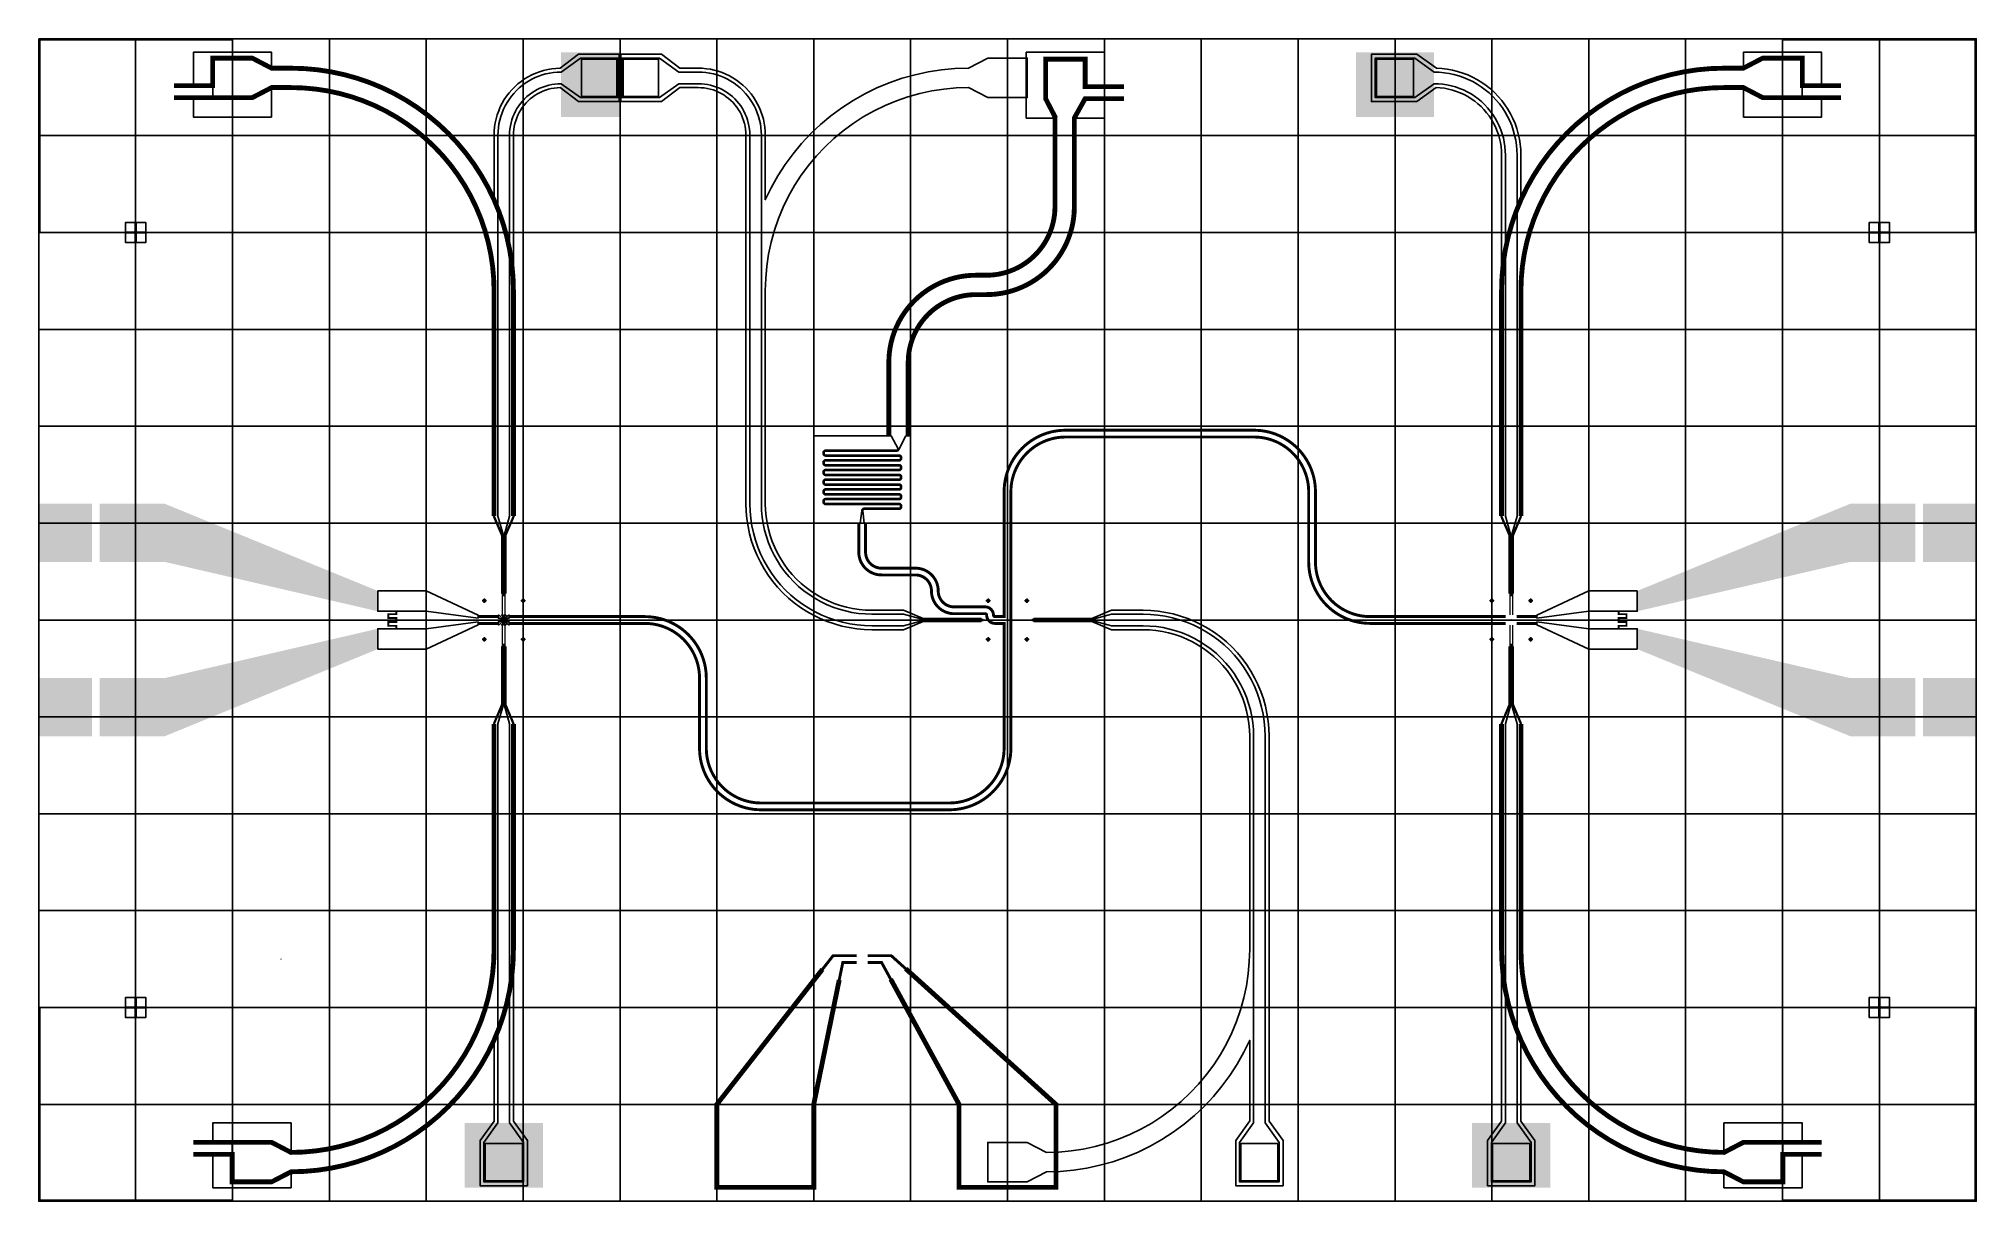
# Model space of a CAD drawing. Extents: x 0 to 10000, y 0 to 6000.
import ezdxf

# ---------------------------------------------------------------- set-up
doc = ezdxf.new("R2010")
doc.units = 0
doc.header["$MEASUREMENT"] = 0
for name, color, linetype in [('1-TMAH_ALIGNMENT', 10, 'Continuous'), ('2-OHMICS_PHOSPHOROUS', 8, 'Continuous'), ('3-THICK_OXIDE', 7, 'Continuous'), ('5-AL_CONTACT', 9, 'Continuous'), ('L0D0_0', 1, 'Continuous'), ('L10D0_LINESMALL', 6, 'Continuous'), ('L6D0_ALIGNMENT', 4, 'Continuous'), ('L7D0_AREABIG', 3, 'Continuous'), ('L8D0_AREASMALL', 5, 'Continuous'), ('L9D0_FBMSBIG', 2, 'Continuous')]:
    doc.layers.add(name, color=color, linetype=linetype)

msp = doc.modelspace()

# ---------------------------------------------------------------- linework, layer by layer
at = {"layer": '1-TMAH_ALIGNMENT'}
for points in [[(498, 5052), (502, 5052), (502, 5002), (552, 5002), (552, 4998), (502, 4998), (502, 4948), (498, 4948), (498, 4998), (448, 4998), (448, 5002), (498, 5002), (498, 5052), (498, 5052)], [(9498, 5052), (9502, 5052), (9502, 5002), (9552, 5002), (9552, 4998), (9502, 4998), (9502, 4948), (9498, 4948), (9498, 4998), (9448, 4998), (9448, 5002), (9498, 5002), (9498, 5052), (9498, 5052)], [(498, 1052), (502, 1052), (502, 1002), (552, 1002), (552, 998), (502, 998), (502, 948), (498, 948), (498, 998), (448, 998), (448, 1002), (498, 1002), (498, 1052), (498, 1052)], [(9498, 1052), (9502, 1052), (9502, 1002), (9552, 1002), (9552, 998), (9502, 998), (9502, 948), (9498, 948), (9498, 998), (9448, 998), (9448, 1002), (9498, 1002), (9498, 1052), (9498, 1052)]]:
    msp.add_lwpolyline(points, dxfattribs=at)
at = {"layer": '2-OHMICS_PHOSPHOROUS'}
for points in [[(2370, 4700), (2370, 3536), (2370, 4700), (2370, 4700), (2370, 5502), (2370.595, 5521.683), (2372.377, 5541.295), (2375.34, 5560.763), (2379.473, 5580.017), (2384.761, 5598.986), (2391.185, 5617.601), (2398.721, 5635.795), (2407.341, 5653.5), (2417.015, 5670.652), (2427.707, 5687.189), (2439.378, 5703.05), (2451.986, 5718.178), (2465.483, 5732.517), (2479.822, 5746.015), (2494.95, 5758.622), (2510.811, 5770.293), (2527.348, 5780.985), (2544.5, 5790.659), (2562.205, 5799.279), (2580.399, 5806.815), (2599.014, 5813.239), (2617.983, 5818.527), (2637.237, 5822.66), (2656.705, 5825.623), (2676.317, 5827.405), (2696, 5828), (2796, 5900), (2990, 5900), (2990, 5696), (2796, 5696), (2696, 5768), (2679.939, 5767.515), (2663.937, 5766.061), (2648.052, 5763.643), (2632.342, 5760.271), (2616.864, 5755.956), (2601.675, 5750.714), (2586.83, 5744.565), (2572.384, 5737.531), (2558.388, 5729.638), (2544.895, 5720.914), (2531.953, 5711.391), (2519.609, 5701.104), (2507.91, 5690.09), (2496.896, 5678.391), (2486.609, 5666.047), (2477.086, 5653.105), (2468.362, 5639.612), (2460.469, 5625.616), (2453.435, 5611.17), (2447.286, 5596.325), (2442.044, 5581.136), (2437.729, 5565.658), (2434.357, 5549.948), (2431.939, 5534.063), (2430.485, 5518.061), (2430, 5502), (2430, 4700), (2430, 3536), (2402, 3436), (2402, 3126), (2398, 3126), (2398, 3436), (2370, 3536), (2370, 4700)], [(3730, 4700), (3730, 3600), (3731.04, 3565.584), (3734.156, 3531.294), (3739.337, 3497.255), (3746.563, 3463.59), (3755.809, 3430.423), (3767.041, 3397.875), (3780.217, 3366.065), (3795.29, 3335.108), (3812.205, 3305.117), (3830.899, 3276.203), (3851.305, 3248.47), (3873.349, 3222.02), (3896.949, 3196.949), (3922.02, 3173.349), (3948.47, 3151.305), (3976.203, 3130.899), (4005.117, 3112.205), (4035.108, 3095.29), (4066.065, 3080.217), (4097.875, 3067.041), (4130.423, 3055.809), (4163.59, 3046.563), (4197.255, 3039.337), (4231.294, 3034.156), (4265.584, 3031.04), (4300, 3030), (4464, 3030), (4564, 3002), (4874, 3002), (4874, 2998), (4564, 2998), (4464, 2970), (4300, 2970), (4261.962, 2971.149), (4224.062, 2974.593), (4186.439, 2980.32), (4149.231, 2988.307), (4112.573, 2998.526), (4076.599, 3010.94), (4041.44, 3025.503), (4007.224, 3042.163), (3974.077, 3060.858), (3942.119, 3081.52), (3911.467, 3104.074), (3882.233, 3128.438), (3854.523, 3154.523), (3828.438, 3182.233), (3804.074, 3211.467), (3781.52, 3242.119), (3760.858, 3274.077), (3742.163, 3307.224), (3725.503, 3341.44), (3710.94, 3376.599), (3698.526, 3412.573), (3688.307, 3449.231), (3680.319, 3486.439), (3674.593, 3524.062), (3671.149, 3561.962), (3670, 3600), (3670, 4700), (3670, 5502), (3669.515, 5518.061), (3668.061, 5534.063), (3665.643, 5549.948), (3662.271, 5565.658), (3657.956, 5581.136), (3652.714, 5596.325), (3646.565, 5611.17), (3639.531, 5625.616), (3631.638, 5639.612), (3622.914, 5653.105), (3613.391, 5666.047), (3603.104, 5678.391), (3592.09, 5690.09), (3580.391, 5701.104), (3568.047, 5711.391), (3555.105, 5720.914), (3541.612, 5729.638), (3527.616, 5737.531), (3513.17, 5744.565), (3498.325, 5750.714), (3483.136, 5755.956), (3467.658, 5760.271), (3451.948, 5763.643), (3436.063, 5766.061), (3420.061, 5767.515), (3404, 5768), (3304, 5768), (3204, 5696), (3010, 5696), (3010, 5900), (3204, 5900), (3304, 5828), (3404, 5828), (3423.683, 5827.405), (3443.295, 5825.623), (3462.763, 5822.66), (3482.017, 5818.527), (3500.986, 5813.239), (3519.601, 5806.815), (3537.795, 5799.279), (3555.5, 5790.659), (3572.652, 5780.985), (3589.189, 5770.293), (3605.05, 5758.622), (3620.178, 5746.015), (3634.517, 5732.517), (3648.015, 5718.178), (3660.622, 5703.05), (3672.293, 5687.189), (3682.985, 5670.652), (3692.659, 5653.5), (3701.279, 5635.795), (3708.815, 5617.601), (3715.239, 5598.986), (3720.527, 5580.017), (3724.66, 5560.763), (3727.623, 5541.295), (3729.405, 5521.683), (3730, 5502), (3730, 4700)], [(7102, 5900), (6898, 5900), (6898, 5696), (7102, 5696), (7202, 5768), (7202, 5768), (7224.219, 5767.329), (7246.358, 5765.317), (7268.334, 5761.972), (7290.068, 5757.307), (7311.481, 5751.337), (7332.495, 5744.086), (7353.032, 5735.579), (7373.018, 5725.848), (7392.38, 5714.928), (7411.048, 5702.858), (7428.953, 5689.684), (7446.029, 5675.452), (7462.215, 5660.215), (7477.452, 5644.029), (7491.684, 5626.953), (7504.858, 5609.048), (7516.928, 5590.38), (7527.848, 5571.018), (7537.579, 5551.032), (7546.086, 5530.495), (7553.337, 5509.481), (7559.307, 5488.068), (7563.972, 5466.334), (7567.317, 5444.358), (7569.329, 5422.219), (7570, 5400), (7570, 5400), (7570, 3536), (7598, 3436), (7598, 3126), (7602, 3126), (7602, 3436), (7630, 3536), (7630, 5400), (7629.219, 5425.842), (7626.879, 5451.59), (7622.989, 5477.149), (7617.563, 5502.427), (7610.621, 5527.331), (7602.187, 5551.771), (7592.293, 5575.657), (7580.975, 5598.902), (7568.274, 5621.421), (7554.237, 5643.132), (7538.915, 5663.956), (7522.363, 5683.817), (7504.642, 5702.642), (7485.817, 5720.363), (7465.956, 5736.915), (7445.132, 5752.237), (7423.421, 5766.274), (7400.902, 5778.975), (7377.657, 5790.293), (7353.771, 5800.187), (7329.331, 5808.621), (7304.427, 5815.563), (7279.149, 5820.989), (7253.59, 5824.879), (7227.842, 5827.219), (7202, 5828), (7202, 5828), (7102, 5900)], [(498, 5052), (502, 5052), (552, 5052), (552, 5002), (552, 4998), (552, 4948), (502, 4948), (498, 4948), (448, 4948), (448, 4998), (448, 5002), (448, 5052), (498, 5052), (498, 5052)], [(9498, 5052), (9502, 5052), (9552, 5052), (9552, 5002), (9552, 4998), (9552, 4948), (9502, 4948), (9498, 4948), (9448, 4948), (9448, 4998), (9448, 5002), (9448, 5052), (9498, 5052), (9498, 5052)], [(6402, 304), (6330, 404), (6330, 1300), (6330, 1300), (6330, 2400), (6328.851, 2438.039), (6325.407, 2475.938), (6319.681, 2513.561), (6311.693, 2550.769), (6301.474, 2587.427), (6289.06, 2623.401), (6274.497, 2658.56), (6257.837, 2692.776), (6239.142, 2725.923), (6218.48, 2757.881), (6195.926, 2788.533), (6171.562, 2817.767), (6145.477, 2845.477), (6117.767, 2871.562), (6088.533, 2895.926), (6057.881, 2918.48), (6025.923, 2939.142), (5992.776, 2957.837), (5958.56, 2974.497), (5923.401, 2989.06), (5887.427, 3001.474), (5850.769, 3011.693), (5813.561, 3019.681), (5775.938, 3025.407), (5738.038, 3028.851), (5700, 3030), (5536, 3030), (5436, 3002), (5126, 3002), (5126, 2998), (5436, 2998), (5536, 2970), (5700, 2970), (5734.416, 2968.96), (5768.706, 2965.844), (5802.745, 2960.663), (5836.41, 2953.437), (5869.577, 2944.191), (5902.125, 2932.959), (5933.935, 2919.783), (5964.892, 2904.71), (5994.883, 2887.795), (6023.797, 2869.101), (6051.53, 2848.695), (6077.98, 2826.651), (6103.051, 2803.051), (6126.651, 2777.98), (6148.695, 2751.53), (6169.101, 2723.797), (6187.795, 2694.883), (6204.71, 2664.892), (6219.783, 2633.935), (6232.959, 2602.125), (6244.191, 2569.577), (6253.437, 2536.41), (6260.663, 2502.745), (6265.844, 2468.706), (6268.96, 2434.416), (6270, 2400), (6270, 1300), (6270, 404), (6198, 304), (6198, 100), (6402, 100), (6402, 100), (6402, 304), (6402, 100), (6402, 304)], [(2430, 1300), (2430, 2464), (2430, 404), (2502, 304), (2502, 100), (2298, 100), (2298, 304), (2370, 404), (2370, 2464), (2398, 2564), (2398, 2874), (2402, 2874), (2402, 2564), (2430, 2464), (2430, 1300)], [(7630, 404), (7630, 1300), (7630, 404), (7630, 404), (7702, 304), (7702, 100), (7498, 100), (7498, 100), (7498, 304), (7498, 100), (7498, 304), (7570, 404), (7570, 2464), (7598, 2564), (7598, 2874), (7602, 2874), (7602, 2564), (7630, 2464), (7630, 1300), (7630, 2464), (7630, 404)], [(498, 1052), (502, 1052), (552, 1052), (552, 1002), (552, 998), (552, 948), (502, 948), (498, 948), (448, 948), (448, 998), (448, 1002), (448, 1052), (498, 1052), (498, 1052)], [(9498, 1052), (9502, 1052), (9552, 1052), (9552, 1002), (9552, 998), (9552, 948), (9502, 948), (9498, 948), (9448, 948), (9448, 998), (9448, 1002), (9448, 1052), (9498, 1052), (9498, 1052)]]:
    msp.add_lwpolyline(points, dxfattribs=at)
at = {"layer": '3-THICK_OXIDE'}
for points in [[(2691, 5748), (2675.766, 5747.212), (2660.609, 5745.482), (2645.589, 5742.815), (2630.764, 5739.224), (2616.189, 5734.72), (2601.921, 5729.322), (2588.015, 5723.051), (2574.524, 5715.93), (2561.501, 5707.987), (2548.994, 5699.252), (2537.053, 5689.759), (2525.723, 5679.545), (2515.048, 5668.648), (2505.068, 5657.11), (2495.822, 5644.977), (2487.346, 5632.294), (2479.672, 5619.11), (2472.829, 5605.476), (2466.845, 5591.444), (2461.741, 5577.068), (2457.538, 5562.404), (2454.251, 5547.508), (2451.894, 5532.436), (2450.475, 5517.247), (2450, 5502), (2450, 4700), (2450, 3536), (2407, 3436), (2407, 3136), (2393, 3136), (2393, 3436), (2350, 3536), (2350, 4700), (2347.932, 4765.805), (2341.736, 4831.349), (2331.437, 4896.376), (2317.075, 4960.627), (2298.707, 5023.85), (2276.406, 5085.795), (2250.259, 5146.217), (2220.369, 5204.878), (2186.856, 5261.547), (2149.85, 5315.999), (2109.498, 5368.02), (2065.959, 5417.405), (2019.405, 5463.959), (1970.02, 5507.498), (1917.999, 5547.85), (1863.547, 5584.856), (1806.878, 5618.369), (1748.217, 5648.259), (1687.795, 5674.406), (1625.85, 5696.707), (1562.627, 5715.075), (1498.376, 5729.437), (1433.349, 5739.736), (1367.804, 5745.932), (1302, 5748), (1202, 5748), (1102, 5696), (898, 5696), (898, 5900), (1102, 5900), (1202, 5848), (1302, 5848), (1371.461, 5845.897), (1440.667, 5839.594), (1509.365, 5829.116), (1577.303, 5814.501), (1644.233, 5795.802), (1709.908, 5773.087), (1774.089, 5746.44), (1836.539, 5715.959), (1897.031, 5681.754), (1955.343, 5643.953), (2011.261, 5602.692), (2064.579, 5558.124), (2115.104, 5510.411), (2162.649, 5459.729), (2207.04, 5406.263), (2248.115, 5350.209), (2285.723, 5291.772), (2319.726, 5231.167), (2350, 5168.615), (2350, 5502), (2350.672, 5523.526), (2352.681, 5544.969), (2356.021, 5566.245), (2360.677, 5587.273), (2366.632, 5607.97), (2373.864, 5628.256), (2382.343, 5648.053), (2392.037, 5667.285), (2402.909, 5685.876), (2414.916, 5703.755), (2428.012, 5720.853), (2442.146, 5737.103), (2457.263, 5752.442), (2473.306, 5766.811), (2490.211, 5780.155), (2507.913, 5792.421), (2526.344, 5803.562), (2545.433, 5813.535), (2565.105, 5822.301), (2585.284, 5829.827), (2605.892, 5836.083), (2626.849, 5841.045), (2648.075, 5844.694), (2669.486, 5847.015), (2691, 5848), (2786, 5920), (2995, 5920), (2995, 5676), (2786, 5676), (2691, 5748)], [(3214, 5920), (3005, 5920), (3005, 5676), (3214, 5676), (3309, 5748), (3404, 5748), (3419.446, 5747.515), (3434.832, 5746.06), (3450.096, 5743.643), (3465.178, 5740.272), (3480.018, 5735.96), (3494.559, 5730.725), (3508.742, 5724.588), (3522.511, 5717.571), (3535.813, 5709.705), (3548.595, 5701.018), (3560.806, 5691.546), (3572.399, 5681.326), (3583.326, 5670.399), (3593.546, 5658.806), (3603.018, 5646.595), (3611.705, 5633.813), (3619.571, 5620.511), (3626.587, 5606.742), (3632.725, 5592.559), (3637.96, 5578.018), (3642.271, 5563.178), (3645.643, 5548.096), (3648.06, 5532.832), (3649.515, 5517.447), (3650, 5502), (3650, 4700), (3650, 4150), (3650, 3600), (3651.186, 3560.754), (3654.739, 3521.651), (3660.647, 3482.834), (3668.888, 3444.445), (3679.431, 3406.623), (3692.239, 3369.507), (3707.265, 3333.232), (3724.454, 3297.93), (3743.742, 3263.73), (3765.061, 3230.758), (3788.331, 3199.133), (3813.468, 3168.97), (3840.381, 3140.381), (3868.97, 3113.468), (3899.133, 3088.331), (3930.758, 3065.061), (3963.73, 3043.742), (3997.93, 3024.454), (4033.232, 3007.265), (4069.507, 2992.239), (4106.623, 2979.431), (4144.445, 2968.888), (4182.834, 2960.647), (4221.651, 2954.739), (4260.754, 2951.186), (4300, 2950), (4464, 2950), (4564, 2993), (4864, 2993), (4564, 2993), (4864, 2993), (4864, 3007), (4564, 3007), (4464, 3050), (4300, 3050), (4266.792, 3051.003), (4233.705, 3054.01), (4200.86, 3059.009), (4168.376, 3065.982), (4136.373, 3074.904), (4104.967, 3085.741), (4074.273, 3098.455), (4044.402, 3112.999), (4015.464, 3129.32), (3987.564, 3147.359), (3960.805, 3167.049), (3935.283, 3188.319), (3911.091, 3211.091), (3888.319, 3235.283), (3867.049, 3260.805), (3847.359, 3287.564), (3829.32, 3315.464), (3812.999, 3344.402), (3798.455, 3374.273), (3785.741, 3404.967), (3774.904, 3436.373), (3765.982, 3468.376), (3759.009, 3500.86), (3754.01, 3533.705), (3751.003, 3566.792), (3750, 3600), (3750, 4150), (3750, 4700), (3751.912, 4763.277), (3757.641, 4826.322), (3767.166, 4888.907), (3780.453, 4950.803), (3797.453, 5011.783), (3818.103, 5071.626), (3842.329, 5130.113), (3870.042, 5187.03), (3901.141, 5242.17), (3935.513, 5295.332), (3973.032, 5346.321), (4013.561, 5394.953), (4056.952, 5441.048), (4103.047, 5484.439), (4151.679, 5524.968), (4202.668, 5562.487), (4255.83, 5596.859), (4310.97, 5627.958), (4367.887, 5655.671), (4426.374, 5679.897), (4486.217, 5700.548), (4547.197, 5717.547), (4609.093, 5730.834), (4671.678, 5740.359), (4734.723, 5746.088), (4798, 5748), (4898, 5696), (5102, 5696), (5102, 5900), (4898, 5900), (4798, 5848), (4728.539, 5845.897), (4659.333, 5839.594), (4590.635, 5829.116), (4522.697, 5814.501), (4455.767, 5795.802), (4390.092, 5773.087), (4325.911, 5746.44), (4263.461, 5715.959), (4202.969, 5681.754), (4144.657, 5643.953), (4088.739, 5602.692), (4035.421, 5558.124), (3984.896, 5510.411), (3937.351, 5459.729), (3892.96, 5406.263), (3851.885, 5350.209), (3814.277, 5291.772), (3780.274, 5231.167), (3750, 5168.615), (3750, 5502), (3749.369, 5522.891), (3747.477, 5543.706), (3744.333, 5564.368), (3739.946, 5584.803), (3734.333, 5604.936), (3727.516, 5624.693), (3719.517, 5644.003), (3710.368, 5662.794), (3700.1, 5680.999), (3688.752, 5698.55), (3676.366, 5715.385), (3662.985, 5731.44), (3648.659, 5746.659), (3633.44, 5760.985), (3617.385, 5774.366), (3600.55, 5786.752), (3582.999, 5798.1), (3564.794, 5808.368), (3546.003, 5817.517), (3526.693, 5825.516), (3506.936, 5832.333), (3486.803, 5837.946), (3466.368, 5842.333), (3445.706, 5845.477), (3424.891, 5847.369), (3404, 5848), (3309, 5848), (3214, 5920)], [(7593, 3436), (7593, 3136), (7593, 3436), (7593, 3436), (7550, 3536), (7550, 4700), (7550, 5400), (7549.332, 5421.453), (7547.344, 5442.825), (7544.043, 5464.033), (7539.441, 5484.998), (7533.557, 5505.639), (7526.413, 5525.879), (7518.035, 5545.64), (7508.456, 5564.847), (7497.712, 5583.428), (7485.844, 5601.312), (7472.897, 5618.431), (7458.919, 5634.72), (7443.965, 5650.116), (7428.091, 5664.563), (7411.357, 5678.004), (7393.826, 5690.388), (7375.566, 5701.669), (7356.646, 5711.804), (7337.138, 5720.754), (7317.115, 5728.485), (7296.654, 5734.968), (7275.832, 5740.179), (7254.729, 5744.097), (7233.425, 5746.707), (7212, 5748), (7112, 5676), (6878, 5676), (6878, 5920), (7112, 5920), (7214.201, 5847.834), (7241.811, 5846.228), (7269.268, 5842.921), (7296.47, 5837.926), (7323.311, 5831.263), (7349.69, 5822.956), (7375.507, 5813.037), (7400.662, 5801.544), (7425.06, 5788.521), (7448.608, 5774.017), (7471.216, 5758.088), (7492.798, 5740.794), (7513.272, 5722.202), (7532.56, 5702.381), (7550.588, 5681.409), (7567.287, 5659.363), (7582.595, 5636.33), (7596.452, 5612.396), (7608.806, 5587.652), (7619.609, 5562.193), (7628.821, 5536.117), (7636.407, 5509.521), (7642.337, 5482.508), (7646.589, 5455.181), (7649.146, 5427.643), (7650, 5400), (7650, 5168.615), (7680.274, 5231.167), (7714.277, 5291.772), (7751.885, 5350.209), (7792.96, 5406.263), (7837.351, 5459.729), (7884.896, 5510.411), (7935.421, 5558.124), (7988.739, 5602.692), (8044.657, 5643.953), (8102.969, 5681.754), (8163.461, 5715.959), (8225.911, 5746.44), (8290.092, 5773.087), (8355.767, 5795.802), (8422.697, 5814.501), (8490.635, 5829.116), (8559.333, 5839.594), (8628.539, 5845.897), (8698, 5848), (8798, 5848), (8898, 5900), (9102, 5900), (9102, 5696), (8898, 5696), (8798, 5748), (8698, 5748), (8632.196, 5745.932), (8566.651, 5739.736), (8501.624, 5729.437), (8437.373, 5715.075), (8374.15, 5696.707), (8312.205, 5674.406), (8251.783, 5648.259), (8193.122, 5618.369), (8136.454, 5584.856), (8082.001, 5547.85), (8029.98, 5507.498), (7980.595, 5463.959), (7934.041, 5417.405), (7890.502, 5368.02), (7850.15, 5315.999), (7813.144, 5261.547), (7779.631, 5204.878), (7749.741, 5146.217), (7723.594, 5085.795), (7701.293, 5023.85), (7682.925, 4960.627), (7668.563, 4896.376), (7658.264, 4831.349), (7652.068, 4765.805), (7650, 4700), (7650, 3536), (7607, 3436), (7607, 3136), (7593, 3136), (7593, 3136), (7593, 3436)], [(498, 5052), (502, 5052), (502, 5002), (552, 5002), (552, 4998), (502, 4998), (502, 4948), (498, 4948), (498, 4998), (448, 4998), (448, 5002), (498, 5002), (498, 5052), (498, 5052)], [(9498, 5052), (9502, 5052), (9502, 5002), (9552, 5002), (9552, 4998), (9502, 4998), (9502, 4948), (9498, 4948), (9498, 4998), (9448, 4998), (9448, 5002), (9498, 5002), (9498, 5052), (9498, 5052)], [(5536, 2950), (5436, 2993), (5136, 2993), (5136, 3007), (5436, 3007), (5536, 3050), (5700, 3050), (5739.246, 3048.814), (5778.349, 3045.261), (5817.166, 3039.353), (5855.555, 3031.112), (5893.377, 3020.569), (5930.493, 3007.761), (5966.768, 2992.735), (6002.07, 2975.546), (6036.27, 2956.258), (6069.242, 2934.94), (6100.867, 2911.669), (6131.03, 2886.532), (6159.619, 2859.619), (6186.532, 2831.03), (6211.669, 2800.867), (6234.94, 2769.242), (6256.258, 2736.27), (6275.546, 2702.07), (6292.735, 2666.768), (6307.761, 2630.493), (6320.569, 2593.377), (6331.112, 2555.555), (6339.353, 2517.166), (6345.261, 2478.349), (6348.814, 2439.246), (6350, 2400), (6350, 1850), (6350, 1300), (6350, 414), (6422, 314), (6422, 80), (6178, 80), (6178, 314), (6250, 414.306), (6250, 831.385), (6219.726, 768.834), (6185.723, 708.228), (6148.115, 649.792), (6107.04, 593.737), (6062.649, 540.271), (6015.104, 489.589), (5964.579, 441.876), (5911.261, 397.308), (5855.343, 356.047), (5797.031, 318.246), (5736.539, 284.042), (5674.089, 253.56), (5609.908, 226.913), (5544.233, 204.199), (5477.303, 185.499), (5409.365, 170.884), (5340.667, 160.406), (5271.461, 154.103), (5202, 152), (5102, 100), (4898, 100), (4898, 304), (5102, 304), (5202, 252), (5265.277, 253.912), (5328.322, 259.641), (5390.907, 269.166), (5452.803, 282.453), (5513.783, 299.453), (5573.626, 320.103), (5632.113, 344.329), (5689.03, 372.042), (5744.17, 403.141), (5797.332, 437.513), (5848.321, 475.032), (5896.953, 515.561), (5943.048, 558.952), (5986.439, 605.048), (6026.968, 653.679), (6064.487, 704.668), (6098.859, 757.83), (6129.958, 812.97), (6157.671, 869.887), (6181.897, 928.374), (6202.547, 988.217), (6219.547, 1049.197), (6232.834, 1111.093), (6242.359, 1173.678), (6248.088, 1236.723), (6250, 1300), (6250, 1850), (6250, 2400), (6248.997, 2433.208), (6245.99, 2466.295), (6240.991, 2499.14), (6234.018, 2531.624), (6225.096, 2563.627), (6214.259, 2595.033), (6201.545, 2625.727), (6187.001, 2655.598), (6170.68, 2684.536), (6152.641, 2712.436), (6132.951, 2739.195), (6111.681, 2764.718), (6088.909, 2788.909), (6064.717, 2811.681), (6039.195, 2832.951), (6012.436, 2852.641), (5984.536, 2870.68), (5955.598, 2887.001), (5925.727, 2901.545), (5895.033, 2914.259), (5863.627, 2925.097), (5831.624, 2934.018), (5799.14, 2940.991), (5766.295, 2945.99), (5733.208, 2948.997), (5700, 2950), (5536, 2950)], [(2522, 80), (2522, 314), (2522, 314), (2522, 80), (2522, 80), (2278, 80), (2278, 314), (2350, 413.306), (2350, 831.385), (2319.726, 768.834), (2285.723, 708.228), (2248.115, 649.792), (2207.04, 593.737), (2162.649, 540.271), (2115.104, 489.589), (2064.579, 441.876), (2011.261, 397.308), (1955.343, 356.047), (1897.031, 318.246), (1836.539, 284.042), (1774.089, 253.56), (1709.908, 226.913), (1644.233, 204.199), (1577.303, 185.499), (1509.365, 170.884), (1440.667, 160.406), (1371.461, 154.103), (1302, 152), (1202, 100), (998, 100), (998, 304), (1202, 304), (1302, 252), (1365.277, 253.912), (1428.322, 259.641), (1490.907, 269.166), (1552.803, 282.453), (1613.783, 299.453), (1673.626, 320.103), (1732.113, 344.329), (1789.03, 372.042), (1844.17, 403.141), (1897.332, 437.513), (1948.321, 475.032), (1996.953, 515.561), (2043.048, 558.952), (2086.439, 605.048), (2126.968, 653.679), (2164.487, 704.668), (2198.859, 757.83), (2229.958, 812.97), (2257.671, 869.887), (2281.897, 928.374), (2302.547, 988.217), (2319.547, 1049.197), (2332.834, 1111.093), (2342.359, 1173.678), (2348.088, 1236.723), (2350, 1300), (2350, 2464), (2393, 2564), (2393, 2864), (2407, 2864), (2407, 2564), (2450, 2464), (2450, 1300), (2450, 414), (2522, 314), (2522, 80)], [(7478, 80), (7478, 314), (7478, 314), (7478, 80), (7478, 80), (7722, 80), (7722, 314), (7650, 413.306), (7650, 831.385), (7680.274, 768.834), (7714.277, 708.228), (7751.885, 649.792), (7792.96, 593.737), (7837.351, 540.271), (7884.896, 489.589), (7935.421, 441.876), (7988.739, 397.308), (8044.657, 356.047), (8102.969, 318.246), (8163.461, 284.042), (8225.911, 253.56), (8290.092, 226.913), (8355.767, 204.199), (8422.697, 185.499), (8490.635, 170.884), (8559.333, 160.406), (8628.539, 154.103), (8698, 152), (8798, 100), (9002, 100), (9002, 304), (8798, 304), (8698, 252), (8634.723, 253.912), (8571.678, 259.641), (8509.093, 269.166), (8447.197, 282.453), (8386.217, 299.453), (8326.374, 320.103), (8267.887, 344.329), (8210.97, 372.042), (8155.83, 403.141), (8102.668, 437.513), (8051.679, 475.032), (8003.047, 515.561), (7956.952, 558.952), (7913.561, 605.048), (7873.032, 653.679), (7835.513, 704.668), (7801.141, 757.83), (7770.042, 812.97), (7742.329, 869.887), (7718.103, 928.374), (7697.453, 988.217), (7680.453, 1049.197), (7667.166, 1111.093), (7657.641, 1173.678), (7651.912, 1236.723), (7650, 1300), (7650, 2464), (7607, 2564), (7607, 2864), (7593, 2864), (7593, 2564), (7550, 2464), (7550, 1300), (7550, 414), (7478, 314), (7478, 80)], [(498, 1052), (502, 1052), (502, 1002), (552, 1002), (552, 998), (502, 998), (502, 948), (498, 948), (498, 998), (448, 998), (448, 1002), (498, 1002), (498, 1052), (498, 1052)], [(9498, 1052), (9502, 1052), (9502, 1002), (9552, 1002), (9552, 998), (9502, 998), (9502, 948), (9498, 948), (9498, 998), (9448, 998), (9448, 1002), (9498, 1002), (9498, 1052), (9498, 1052)]]:
    msp.add_lwpolyline(points, dxfattribs=at)
at = {"layer": '5-AL_CONTACT'}
for points in [[(0, 6000), (1000, 6000), (1000, 5995), (5, 5995), (5, 5000), (0, 5000), (0, 6000), (0, 6000)], [(10000, 6000), (10000, 5000), (9995, 5000), (9995, 5995), (9000, 5995), (9000, 6000), (10000, 6000), (10000, 6000)], [(2984, 5894), (2802, 5894), (2802, 5702), (2984, 5702), (2984, 5894)], [(3198, 5894), (3016, 5894), (3016, 5702), (3198, 5702), (3198, 5894)], [(7096, 5894), (6904, 5894), (6904, 5702), (7096, 5702), (7096, 5894)], [(448, 5002), (498, 5002), (498, 5052), (448, 5052), (448, 5002)], [(502, 5002), (552, 5002), (552, 5052), (502, 5052), (502, 5002)], [(9448, 5002), (9498, 5002), (9498, 5052), (9448, 5052), (9448, 5002)], [(9502, 5002), (9552, 5002), (9552, 5052), (9502, 5052), (9502, 5002)], [(448, 4948), (498, 4948), (498, 4998), (448, 4998), (448, 4948)], [(502, 4948), (552, 4948), (552, 4998), (502, 4998), (502, 4948)], [(9448, 4948), (9498, 4948), (9498, 4998), (9448, 4998), (9448, 4948)], [(9502, 4948), (9552, 4948), (9552, 4998), (9502, 4998), (9502, 4948)], [(2298, 3108), (2302, 3108), (2302, 3102), (2308, 3102), (2308, 3098), (2302, 3098), (2302, 3092), (2298, 3092), (2298, 3098), (2292, 3098), (2292, 3102), (2298, 3102), (2298, 3108), (2298, 3108)], [(2498, 3108), (2502, 3108), (2502, 3102), (2508, 3102), (2508, 3098), (2502, 3098), (2502, 3092), (2498, 3092), (2498, 3098), (2492, 3098), (2492, 3102), (2498, 3102), (2498, 3108), (2498, 3108)], [(4898, 3108), (4902, 3108), (4902, 3102), (4908, 3102), (4908, 3098), (4902, 3098), (4902, 3092), (4898, 3092), (4898, 3098), (4892, 3098), (4892, 3102), (4898, 3102), (4898, 3108), (4898, 3108)], [(5098, 3108), (5102, 3108), (5102, 3102), (5108, 3102), (5108, 3098), (5102, 3098), (5102, 3092), (5098, 3092), (5098, 3098), (5092, 3098), (5092, 3102), (5098, 3102), (5098, 3108), (5098, 3108)], [(7498, 3108), (7502, 3108), (7502, 3102), (7508, 3102), (7508, 3098), (7502, 3098), (7502, 3092), (7498, 3092), (7498, 3098), (7492, 3098), (7492, 3102), (7498, 3102), (7498, 3108), (7498, 3108)], [(7698, 3108), (7702, 3108), (7702, 3102), (7708, 3102), (7708, 3098), (7702, 3098), (7702, 3092), (7698, 3092), (7698, 3098), (7692, 3098), (7692, 3102), (7698, 3102), (7698, 3108), (7698, 3108)], [(2298, 2908), (2302, 2908), (2302, 2902), (2308, 2902), (2308, 2898), (2302, 2898), (2302, 2892), (2298, 2892), (2298, 2898), (2292, 2898), (2292, 2902), (2298, 2902), (2298, 2908), (2298, 2908)], [(2498, 2908), (2502, 2908), (2502, 2902), (2508, 2902), (2508, 2898), (2502, 2898), (2502, 2892), (2498, 2892), (2498, 2898), (2492, 2898), (2492, 2902), (2498, 2902), (2498, 2908), (2498, 2908)], [(4898, 2908), (4902, 2908), (4902, 2902), (4908, 2902), (4908, 2898), (4902, 2898), (4902, 2892), (4898, 2892), (4898, 2898), (4892, 2898), (4892, 2902), (4898, 2902), (4898, 2908), (4898, 2908)], [(5098, 2908), (5102, 2908), (5102, 2902), (5108, 2902), (5108, 2898), (5102, 2898), (5102, 2892), (5098, 2892), (5098, 2898), (5092, 2898), (5092, 2902), (5098, 2902), (5098, 2908), (5098, 2908)], [(7498, 2908), (7502, 2908), (7502, 2902), (7508, 2902), (7508, 2898), (7502, 2898), (7502, 2892), (7498, 2892), (7498, 2898), (7492, 2898), (7492, 2902), (7498, 2902), (7498, 2908), (7498, 2908)], [(7698, 2908), (7702, 2908), (7702, 2902), (7708, 2902), (7708, 2898), (7702, 2898), (7702, 2892), (7698, 2892), (7698, 2898), (7692, 2898), (7692, 2902), (7698, 2902), (7698, 2908), (7698, 2908)], [(0, 0), (0, 1000), (5, 1000), (5, 5), (1000, 5), (1000, 0), (0, 0), (0, 0)], [(448, 1002), (498, 1002), (498, 1052), (448, 1052), (448, 1002)], [(502, 1002), (552, 1002), (552, 1052), (502, 1052), (502, 1002)], [(10000, 0), (9000, 0), (9000, 5), (9995, 5), (9995, 1000), (10000, 1000), (10000, 0), (10000, 0)], [(9448, 1002), (9498, 1002), (9498, 1052), (9448, 1052), (9448, 1002)], [(9502, 1002), (9552, 1002), (9552, 1052), (9502, 1052), (9502, 1002)], [(448, 948), (498, 948), (498, 998), (448, 998), (448, 948)], [(502, 948), (552, 948), (552, 998), (502, 998), (502, 948)], [(9448, 948), (9498, 948), (9498, 998), (9448, 998), (9448, 948)], [(9502, 948), (9552, 948), (9552, 998), (9502, 998), (9502, 948)], [(2496, 298), (2304, 298), (2304, 106), (2496, 106), (2496, 298)], [(6396, 298), (6204, 298), (6204, 106), (6396, 106), (6396, 298)], [(7696, 298), (7504, 298), (7504, 106), (7696, 106), (7696, 298)]]:
    msp.add_lwpolyline(points, dxfattribs=at)
at = {"layer": 'L0D0_0'}
for points in [[(0, 6000), (500, 6000), (500, 5500), (0, 5500), (0, 6000)], [(500, 6000), (1000, 6000), (1000, 5500), (500, 5500), (500, 6000)], [(1000, 6000), (1500, 6000), (1500, 5500), (1000, 5500), (1000, 6000)], [(1500, 6000), (2000, 6000), (2000, 5500), (1500, 5500), (1500, 6000)], [(2000, 6000), (2500, 6000), (2500, 5500), (2000, 5500), (2000, 6000)], [(2500, 6000), (3000, 6000), (3000, 5500), (2500, 5500), (2500, 6000)], [(3000, 6000), (3500, 6000), (3500, 5500), (3000, 5500), (3000, 6000)], [(3500, 6000), (4000, 6000), (4000, 5500), (3500, 5500), (3500, 6000)], [(4000, 6000), (4500, 6000), (4500, 5500), (4000, 5500), (4000, 6000)], [(4500, 6000), (5000, 6000), (5000, 5500), (4500, 5500), (4500, 6000)], [(5000, 6000), (5500, 6000), (5500, 5500), (5000, 5500), (5000, 6000)], [(5500, 6000), (6000, 6000), (6000, 5500), (5500, 5500), (5500, 6000)], [(6000, 6000), (6500, 6000), (6500, 5500), (6000, 5500), (6000, 6000)], [(6500, 6000), (7000, 6000), (7000, 5500), (6500, 5500), (6500, 6000)], [(7000, 6000), (7500, 6000), (7500, 5500), (7000, 5500), (7000, 6000)], [(7500, 6000), (8000, 6000), (8000, 5500), (7500, 5500), (7500, 6000)], [(8000, 6000), (8500, 6000), (8500, 5500), (8000, 5500), (8000, 6000)], [(8500, 6000), (9000, 6000), (9000, 5500), (8500, 5500), (8500, 6000)], [(9000, 6000), (9500, 6000), (9500, 5500), (9000, 5500), (9000, 6000)], [(9500, 6000), (10000, 6000), (10000, 5500), (9500, 5500), (9500, 6000)], [(0, 5500), (500, 5500), (500, 5000), (0, 5000), (0, 5500)], [(500, 5500), (1000, 5500), (1000, 5000), (500, 5000), (500, 5500)], [(1000, 5500), (1500, 5500), (1500, 5000), (1000, 5000), (1000, 5500)], [(1500, 5500), (2000, 5500), (2000, 5000), (1500, 5000), (1500, 5500)], [(2000, 5500), (2500, 5500), (2500, 5000), (2000, 5000), (2000, 5500)], [(2500, 5500), (3000, 5500), (3000, 5000), (2500, 5000), (2500, 5500)], [(3000, 5500), (3500, 5500), (3500, 5000), (3000, 5000), (3000, 5500)], [(3500, 5500), (4000, 5500), (4000, 5000), (3500, 5000), (3500, 5500)], [(4000, 5500), (4500, 5500), (4500, 5000), (4000, 5000), (4000, 5500)], [(4500, 5500), (5000, 5500), (5000, 5000), (4500, 5000), (4500, 5500)], [(5000, 5500), (5500, 5500), (5500, 5000), (5000, 5000), (5000, 5500)], [(5500, 5500), (6000, 5500), (6000, 5000), (5500, 5000), (5500, 5500)], [(6000, 5500), (6500, 5500), (6500, 5000), (6000, 5000), (6000, 5500)], [(6500, 5500), (7000, 5500), (7000, 5000), (6500, 5000), (6500, 5500)], [(7000, 5500), (7500, 5500), (7500, 5000), (7000, 5000), (7000, 5500)], [(7500, 5500), (8000, 5500), (8000, 5000), (7500, 5000), (7500, 5500)], [(8000, 5500), (8500, 5500), (8500, 5000), (8000, 5000), (8000, 5500)], [(8500, 5500), (9000, 5500), (9000, 5000), (8500, 5000), (8500, 5500)], [(9000, 5500), (9500, 5500), (9500, 5000), (9000, 5000), (9000, 5500)], [(9500, 5500), (10000, 5500), (10000, 5000), (9500, 5000), (9500, 5500)], [(0, 5000), (500, 5000), (500, 4500), (0, 4500), (0, 5000)], [(500, 5000), (1000, 5000), (1000, 4500), (500, 4500), (500, 5000)], [(1000, 5000), (1500, 5000), (1500, 4500), (1000, 4500), (1000, 5000)], [(1500, 5000), (2000, 5000), (2000, 4500), (1500, 4500), (1500, 5000)], [(2000, 5000), (2500, 5000), (2500, 4500), (2000, 4500), (2000, 5000)], [(2500, 5000), (3000, 5000), (3000, 4500), (2500, 4500), (2500, 5000)], [(3000, 5000), (3500, 5000), (3500, 4500), (3000, 4500), (3000, 5000)], [(3500, 5000), (4000, 5000), (4000, 4500), (3500, 4500), (3500, 5000)], [(4000, 5000), (4500, 5000), (4500, 4500), (4000, 4500), (4000, 5000)], [(4500, 5000), (5000, 5000), (5000, 4500), (4500, 4500), (4500, 5000)], [(5000, 5000), (5500, 5000), (5500, 4500), (5000, 4500), (5000, 5000)], [(5500, 5000), (6000, 5000), (6000, 4500), (5500, 4500), (5500, 5000)], [(6000, 5000), (6500, 5000), (6500, 4500), (6000, 4500), (6000, 5000)], [(6500, 5000), (7000, 5000), (7000, 4500), (6500, 4500), (6500, 5000)], [(7000, 5000), (7500, 5000), (7500, 4500), (7000, 4500), (7000, 5000)], [(7500, 5000), (8000, 5000), (8000, 4500), (7500, 4500), (7500, 5000)], [(8000, 5000), (8500, 5000), (8500, 4500), (8000, 4500), (8000, 5000)], [(8500, 5000), (9000, 5000), (9000, 4500), (8500, 4500), (8500, 5000)], [(9000, 5000), (9500, 5000), (9500, 4500), (9000, 4500), (9000, 5000)], [(9500, 5000), (10000, 5000), (10000, 4500), (9500, 4500), (9500, 5000)], [(0, 4500), (500, 4500), (500, 4000), (0, 4000), (0, 4500)], [(500, 4500), (1000, 4500), (1000, 4000), (500, 4000), (500, 4500)], [(1000, 4500), (1500, 4500), (1500, 4000), (1000, 4000), (1000, 4500)], [(1500, 4500), (2000, 4500), (2000, 4000), (1500, 4000), (1500, 4500)], [(2000, 4500), (2500, 4500), (2500, 4000), (2000, 4000), (2000, 4500)], [(2500, 4500), (3000, 4500), (3000, 4000), (2500, 4000), (2500, 4500)], [(3000, 4500), (3500, 4500), (3500, 4000), (3000, 4000), (3000, 4500)], [(3500, 4500), (4000, 4500), (4000, 4000), (3500, 4000), (3500, 4500)], [(4000, 4500), (4500, 4500), (4500, 4000), (4000, 4000), (4000, 4500)], [(4500, 4500), (5000, 4500), (5000, 4000), (4500, 4000), (4500, 4500)], [(5000, 4500), (5500, 4500), (5500, 4000), (5000, 4000), (5000, 4500)], [(5500, 4500), (6000, 4500), (6000, 4000), (5500, 4000), (5500, 4500)], [(6000, 4500), (6500, 4500), (6500, 4000), (6000, 4000), (6000, 4500)], [(6500, 4500), (7000, 4500), (7000, 4000), (6500, 4000), (6500, 4500)], [(7000, 4500), (7500, 4500), (7500, 4000), (7000, 4000), (7000, 4500)], [(7500, 4500), (8000, 4500), (8000, 4000), (7500, 4000), (7500, 4500)], [(8000, 4500), (8500, 4500), (8500, 4000), (8000, 4000), (8000, 4500)], [(8500, 4500), (9000, 4500), (9000, 4000), (8500, 4000), (8500, 4500)], [(9000, 4500), (9500, 4500), (9500, 4000), (9000, 4000), (9000, 4500)], [(9500, 4500), (10000, 4500), (10000, 4000), (9500, 4000), (9500, 4500)], [(0, 4000), (500, 4000), (500, 3500), (0, 3500), (0, 4000)], [(500, 4000), (1000, 4000), (1000, 3500), (500, 3500), (500, 4000)], [(1000, 4000), (1500, 4000), (1500, 3500), (1000, 3500), (1000, 4000)], [(1500, 4000), (2000, 4000), (2000, 3500), (1500, 3500), (1500, 4000)], [(2000, 4000), (2500, 4000), (2500, 3500), (2000, 3500), (2000, 4000)], [(2500, 4000), (3000, 4000), (3000, 3500), (2500, 3500), (2500, 4000)], [(3000, 4000), (3500, 4000), (3500, 3500), (3000, 3500), (3000, 4000)], [(3500, 4000), (4000, 4000), (4000, 3500), (3500, 3500), (3500, 4000)], [(4000, 4000), (4500, 4000), (4500, 3500), (4000, 3500), (4000, 4000)], [(4500, 4000), (5000, 4000), (5000, 3500), (4500, 3500), (4500, 4000)], [(5000, 4000), (5500, 4000), (5500, 3500), (5000, 3500), (5000, 4000)], [(5500, 4000), (6000, 4000), (6000, 3500), (5500, 3500), (5500, 4000)], [(6000, 4000), (6500, 4000), (6500, 3500), (6000, 3500), (6000, 4000)], [(6500, 4000), (7000, 4000), (7000, 3500), (6500, 3500), (6500, 4000)], [(7000, 4000), (7500, 4000), (7500, 3500), (7000, 3500), (7000, 4000)], [(7500, 4000), (8000, 4000), (8000, 3500), (7500, 3500), (7500, 4000)], [(8000, 4000), (8500, 4000), (8500, 3500), (8000, 3500), (8000, 4000)], [(8500, 4000), (9000, 4000), (9000, 3500), (8500, 3500), (8500, 4000)], [(9000, 4000), (9500, 4000), (9500, 3500), (9000, 3500), (9000, 4000)], [(9500, 4000), (10000, 4000), (10000, 3500), (9500, 3500), (9500, 4000)], [(0, 3500), (500, 3500), (500, 3000), (0, 3000), (0, 3500)], [(500, 3500), (1000, 3500), (1000, 3000), (500, 3000), (500, 3500)], [(1000, 3500), (1500, 3500), (1500, 3000), (1000, 3000), (1000, 3500)], [(1500, 3500), (2000, 3500), (2000, 3000), (1500, 3000), (1500, 3500)], [(2000, 3500), (2500, 3500), (2500, 3000), (2000, 3000), (2000, 3500)], [(2500, 3500), (3000, 3500), (3000, 3000), (2500, 3000), (2500, 3500)], [(3000, 3500), (3500, 3500), (3500, 3000), (3000, 3000), (3000, 3500)], [(3500, 3500), (4000, 3500), (4000, 3000), (3500, 3000), (3500, 3500)], [(4000, 3500), (4500, 3500), (4500, 3000), (4000, 3000), (4000, 3500)], [(4500, 3500), (5000, 3500), (5000, 3000), (4500, 3000), (4500, 3500)], [(5000, 3500), (5500, 3500), (5500, 3000), (5000, 3000), (5000, 3500)], [(5500, 3500), (6000, 3500), (6000, 3000), (5500, 3000), (5500, 3500)], [(6000, 3500), (6500, 3500), (6500, 3000), (6000, 3000), (6000, 3500)], [(6500, 3500), (7000, 3500), (7000, 3000), (6500, 3000), (6500, 3500)], [(7000, 3500), (7500, 3500), (7500, 3000), (7000, 3000), (7000, 3500)], [(7500, 3500), (8000, 3500), (8000, 3000), (7500, 3000), (7500, 3500)], [(8000, 3500), (8500, 3500), (8500, 3000), (8000, 3000), (8000, 3500)], [(8500, 3500), (9000, 3500), (9000, 3000), (8500, 3000), (8500, 3500)], [(9000, 3500), (9500, 3500), (9500, 3000), (9000, 3000), (9000, 3500)], [(9500, 3500), (10000, 3500), (10000, 3000), (9500, 3000), (9500, 3500)], [(0, 3000), (500, 3000), (500, 2500), (0, 2500), (0, 3000)], [(500, 3000), (1000, 3000), (1000, 2500), (500, 2500), (500, 3000)], [(1000, 3000), (1500, 3000), (1500, 2500), (1000, 2500), (1000, 3000)], [(1500, 3000), (2000, 3000), (2000, 2500), (1500, 2500), (1500, 3000)], [(2500, 3000), (3000, 3000), (3000, 2500), (2500, 2500), (2500, 3000)], [(3000, 3000), (3500, 3000), (3500, 2500), (3000, 2500), (3000, 3000)], [(3500, 3000), (4000, 3000), (4000, 2500), (3500, 2500), (3500, 3000)], [(4000, 3000), (4500, 3000), (4500, 2500), (4000, 2500), (4000, 3000)], [(4500, 3000), (5000, 3000), (5000, 2500), (4500, 2500), (4500, 3000)], [(5000, 3000), (5500, 3000), (5500, 2500), (5000, 2500), (5000, 3000)], [(5500, 3000), (6000, 3000), (6000, 2500), (5500, 2500), (5500, 3000)], [(6000, 3000), (6500, 3000), (6500, 2500), (6000, 2500), (6000, 3000)], [(6500, 3000), (7000, 3000), (7000, 2500), (6500, 2500), (6500, 3000)], [(7000, 3000), (7500, 3000), (7500, 2500), (7000, 2500), (7000, 3000)], [(7500, 3000), (8000, 3000), (8000, 2500), (7500, 2500), (7500, 3000)], [(7598.99, 3000.05), (7601.01, 3000.05)], [(8000, 3000), (8500, 3000), (8500, 2500), (8000, 2500), (8000, 3000)], [(8500, 3000), (9000, 3000), (9000, 2500), (8500, 2500), (8500, 3000)], [(9000, 3000), (9500, 3000), (9500, 2500), (9000, 2500), (9000, 3000)], [(9500, 3000), (10000, 3000), (10000, 2500), (9500, 2500), (9500, 3000)], [(7598.99, 2999.95), (7601.01, 2999.95)], [(0, 2500), (500, 2500), (500, 2000), (0, 2000), (0, 2500)], [(500, 2500), (1000, 2500), (1000, 2000), (500, 2000), (500, 2500)], [(1000, 2500), (1500, 2500), (1500, 2000), (1000, 2000), (1000, 2500)], [(1500, 2500), (2000, 2500), (2000, 2000), (1500, 2000), (1500, 2500)], [(2000, 2500), (2500, 2500), (2500, 2000), (2000, 2000), (2000, 2500)], [(2500, 2500), (3000, 2500), (3000, 2000), (2500, 2000), (2500, 2500)], [(3000, 2500), (3500, 2500), (3500, 2000), (3000, 2000), (3000, 2500)], [(3500, 2500), (4000, 2500), (4000, 2000), (3500, 2000), (3500, 2500)], [(4000, 2500), (4500, 2500), (4500, 2000), (4000, 2000), (4000, 2500)], [(4500, 2500), (5000, 2500), (5000, 2000), (4500, 2000), (4500, 2500)], [(5000, 2500), (5500, 2500), (5500, 2000), (5000, 2000), (5000, 2500)], [(5500, 2500), (6000, 2500), (6000, 2000), (5500, 2000), (5500, 2500)], [(6000, 2500), (6500, 2500), (6500, 2000), (6000, 2000), (6000, 2500)], [(6500, 2500), (7000, 2500), (7000, 2000), (6500, 2000), (6500, 2500)], [(7000, 2500), (7500, 2500), (7500, 2000), (7000, 2000), (7000, 2500)], [(7500, 2500), (8000, 2500), (8000, 2000), (7500, 2000), (7500, 2500)], [(8000, 2500), (8500, 2500), (8500, 2000), (8000, 2000), (8000, 2500)], [(8500, 2500), (9000, 2500), (9000, 2000), (8500, 2000), (8500, 2500)], [(9000, 2500), (9500, 2500), (9500, 2000), (9000, 2000), (9000, 2500)], [(9500, 2500), (10000, 2500), (10000, 2000), (9500, 2000), (9500, 2500)], [(0, 2000), (500, 2000), (500, 1500), (0, 1500), (0, 2000)], [(500, 2000), (1000, 2000), (1000, 1500), (500, 1500), (500, 2000)], [(1000, 2000), (1500, 2000), (1500, 1500), (1000, 1500), (1000, 2000)], [(1500, 2000), (2000, 2000), (2000, 1500), (1500, 1500), (1500, 2000)], [(2000, 2000), (2500, 2000), (2500, 1500), (2000, 1500), (2000, 2000)], [(2500, 2000), (3000, 2000), (3000, 1500), (2500, 1500), (2500, 2000)], [(3000, 2000), (3500, 2000), (3500, 1500), (3000, 1500), (3000, 2000)], [(3500, 2000), (4000, 2000), (4000, 1500), (3500, 1500), (3500, 2000)], [(4000, 2000), (4500, 2000), (4500, 1500), (4000, 1500), (4000, 2000)], [(4500, 2000), (5000, 2000), (5000, 1500), (4500, 1500), (4500, 2000)], [(5000, 2000), (5500, 2000), (5500, 1500), (5000, 1500), (5000, 2000)], [(5500, 2000), (6000, 2000), (6000, 1500), (5500, 1500), (5500, 2000)], [(6000, 2000), (6500, 2000), (6500, 1500), (6000, 1500), (6000, 2000)], [(6500, 2000), (7000, 2000), (7000, 1500), (6500, 1500), (6500, 2000)], [(7000, 2000), (7500, 2000), (7500, 1500), (7000, 1500), (7000, 2000)], [(7500, 2000), (8000, 2000), (8000, 1500), (7500, 1500), (7500, 2000)], [(8000, 2000), (8500, 2000), (8500, 1500), (8000, 1500), (8000, 2000)], [(8500, 2000), (9000, 2000), (9000, 1500), (8500, 1500), (8500, 2000)], [(9000, 2000), (9500, 2000), (9500, 1500), (9000, 1500), (9000, 2000)], [(9500, 2000), (10000, 2000), (10000, 1500), (9500, 1500), (9500, 2000)], [(0, 1500), (500, 1500), (500, 1000), (0, 1000), (0, 1500)], [(500, 1500), (1000, 1500), (1000, 1000), (500, 1000), (500, 1500)], [(1000, 1500), (1500, 1500), (1500, 1000), (1000, 1000), (1000, 1500)], [(1500, 1500), (2000, 1500), (2000, 1000), (1500, 1000), (1500, 1500)], [(2000, 1500), (2500, 1500), (2500, 1000), (2000, 1000), (2000, 1500)], [(2500, 1500), (3000, 1500), (3000, 1000), (2500, 1000), (2500, 1500)], [(3000, 1500), (3500, 1500), (3500, 1000), (3000, 1000), (3000, 1500)], [(3500, 1500), (4000, 1500), (4000, 1000), (3500, 1000), (3500, 1500)], [(4000, 1500), (4500, 1500), (4500, 1000), (4000, 1000), (4000, 1500)], [(4500, 1500), (5000, 1500), (5000, 1000), (4500, 1000), (4500, 1500)], [(5000, 1500), (5500, 1500), (5500, 1000), (5000, 1000), (5000, 1500)], [(5500, 1500), (6000, 1500), (6000, 1000), (5500, 1000), (5500, 1500)], [(6000, 1500), (6500, 1500), (6500, 1000), (6000, 1000), (6000, 1500)], [(6500, 1500), (7000, 1500), (7000, 1000), (6500, 1000), (6500, 1500)], [(7000, 1500), (7500, 1500), (7500, 1000), (7000, 1000), (7000, 1500)], [(7500, 1500), (8000, 1500), (8000, 1000), (7500, 1000), (7500, 1500)], [(8000, 1500), (8500, 1500), (8500, 1000), (8000, 1000), (8000, 1500)], [(8500, 1500), (9000, 1500), (9000, 1000), (8500, 1000), (8500, 1500)], [(9000, 1500), (9500, 1500), (9500, 1000), (9000, 1000), (9000, 1500)], [(9500, 1500), (10000, 1500), (10000, 1000), (9500, 1000), (9500, 1500)], [(1251.01, 1250.05), (1248.99, 1250.05)], [(1251.01, 1249.95), (1248.99, 1249.95)], [(0, 1000), (500, 1000), (500, 500), (0, 500), (0, 1000)], [(500, 1000), (1000, 1000), (1000, 500), (500, 500), (500, 1000)], [(1000, 1000), (1500, 1000), (1500, 500), (1000, 500), (1000, 1000)], [(1500, 1000), (2000, 1000), (2000, 500), (1500, 500), (1500, 1000)], [(2000, 1000), (2500, 1000), (2500, 500), (2000, 500), (2000, 1000)], [(2500, 1000), (3000, 1000), (3000, 500), (2500, 500), (2500, 1000)], [(3000, 1000), (3500, 1000), (3500, 500), (3000, 500), (3000, 1000)], [(3500, 1000), (4000, 1000), (4000, 500), (3500, 500), (3500, 1000)], [(4000, 1000), (4500, 1000), (4500, 500), (4000, 500), (4000, 1000)], [(4500, 1000), (5000, 1000), (5000, 500), (4500, 500), (4500, 1000)], [(5000, 1000), (5500, 1000), (5500, 500), (5000, 500), (5000, 1000)], [(5500, 1000), (6000, 1000), (6000, 500), (5500, 500), (5500, 1000)], [(6000, 1000), (6500, 1000), (6500, 500), (6000, 500), (6000, 1000)], [(6500, 1000), (7000, 1000), (7000, 500), (6500, 500), (6500, 1000)], [(7000, 1000), (7500, 1000), (7500, 500), (7000, 500), (7000, 1000)], [(7500, 1000), (8000, 1000), (8000, 500), (7500, 500), (7500, 1000)], [(8000, 1000), (8500, 1000), (8500, 500), (8000, 500), (8000, 1000)], [(8500, 1000), (9000, 1000), (9000, 500), (8500, 500), (8500, 1000)], [(9000, 1000), (9500, 1000), (9500, 500), (9000, 500), (9000, 1000)], [(9500, 1000), (10000, 1000), (10000, 500), (9500, 500), (9500, 1000)], [(0, 500), (500, 500), (500, 0), (0, 0), (0, 500)], [(500, 500), (1000, 500), (1000, 0), (500, 0), (500, 500)], [(1000, 500), (1500, 500), (1500, 0), (1000, 0), (1000, 500)], [(1500, 500), (2000, 500), (2000, 0), (1500, 0), (1500, 500)], [(2000, 500), (2500, 500), (2500, 0), (2000, 0), (2000, 500)], [(2500, 500), (3000, 500), (3000, 0), (2500, 0), (2500, 500)], [(3000, 500), (3500, 500), (3500, 0), (3000, 0), (3000, 500)], [(3500, 500), (4000, 500), (4000, 0), (3500, 0), (3500, 500)], [(4000, 500), (4500, 500), (4500, 0), (4000, 0), (4000, 500)], [(4500, 500), (5000, 500), (5000, 0), (4500, 0), (4500, 500)], [(5000, 500), (5500, 500), (5500, 0), (5000, 0), (5000, 500)], [(5500, 500), (6000, 500), (6000, 0), (5500, 0), (5500, 500)], [(6000, 500), (6500, 500), (6500, 0), (6000, 0), (6000, 500)], [(6500, 500), (7000, 500), (7000, 0), (6500, 0), (6500, 500)], [(7000, 500), (7500, 500), (7500, 0), (7000, 0), (7000, 500)], [(7500, 500), (8000, 500), (8000, 0), (7500, 0), (7500, 500)], [(8000, 500), (8500, 500), (8500, 0), (8000, 0), (8000, 500)], [(8500, 500), (9000, 500), (9000, 0), (8500, 0), (8500, 500)], [(9000, 500), (9500, 500), (9500, 0), (9000, 0), (9000, 500)], [(9500, 500), (10000, 500), (10000, 0), (9500, 0), (9500, 500)]]:
    msp.add_lwpolyline(points, dxfattribs=at)
at = {"layer": 'L10D0_LINESMALL', "const_width": 0.08}
for points in [[(2401, 3000.08), (2399, 3000.08)], [(2401, 2999.92), (2399, 2999.92)]]:
    msp.add_lwpolyline(points, dxfattribs=at)
at = {"layer": 'L6D0_ALIGNMENT'}
for points in [[(445, 4995), (445, 5005), (555, 4995), (555, 5005)], [(495, 5005), (495, 5055), (505, 5005), (505, 5055)], [(9445, 4995), (9445, 5005), (9555, 4995), (9555, 5005)], [(9495, 5005), (9495, 5055), (9505, 5005), (9505, 5055)], [(495, 4945), (495, 4995), (505, 4945), (505, 4995)], [(9495, 4945), (9495, 4995), (9505, 4945), (9505, 4995)], [(445, 995), (445, 1005), (555, 995), (555, 1005)], [(495, 1005), (495, 1055), (505, 1005), (505, 1055)], [(9445, 995), (9445, 1005), (9555, 995), (9555, 1005)], [(9495, 1005), (9495, 1055), (9505, 1005), (9505, 1055)], [(495, 945), (495, 995), (505, 945), (505, 995)], [(9495, 945), (9495, 995), (9505, 945), (9505, 995)]]:
    msp.add_solid(points, dxfattribs=at)
at = {"layer": 'L7D0_AREABIG'}
for points in [[(798, 5758), (898, 5758), (898, 5900), (1102, 5900), (1202, 5848), (1202, 5930), (798, 5930)], [(5500.677, 5752.697), (5400.677, 5752.697), (5400.677, 5894.697), (5196.677, 5894.697), (5196.677, 5690.697), (5248.677, 5590.697), (5096.677, 5590.697), (5096.677, 5930), (5500.677, 5930)], [(9202, 5758), (9102, 5758), (9102, 5900), (8898, 5900), (8798, 5848), (8798, 5930), (9202, 5930)], [(1202, 5596), (798, 5596), (798, 5696), (1102, 5696), (1202, 5748)], [(8798, 5596), (9202, 5596), (9202, 5696), (8898, 5696), (8798, 5748)], [(5500.677, 5590.697), (5500.677, 5690.697), (5400.677, 5690.697), (5348.677, 5590.697)], [(1750, 3150), (2000, 3150), (2000, 3045), (1750, 3045), (1750, 3150)], [(2267.52, 3010), (2000, 3045), (2000, 3150), (2267.52, 3025), (2267.52, 3010), (2267.52, 3010), (2267.52, 3010)], [(7732.48, 3010), (8000, 3045), (8000, 3150), (7732.48, 3025), (7732.48, 3010), (7732.48, 3010), (7732.48, 3010)], [(8250, 3150), (8000, 3150), (8000, 3045), (8250, 3045), (8250, 3150)], [(1750, 2850), (2000, 2850), (2000, 2955), (1750, 2955), (1750, 2850)], [(2267.52, 2990), (2000, 2955), (2000, 2850), (2267.52, 2975), (2267.52, 2990), (2267.52, 2990), (2267.52, 2990)], [(7732.48, 2990), (8000, 2955), (8000, 2850), (7732.48, 2975), (7732.48, 2990), (7732.48, 2990), (7732.48, 2990)], [(8250, 2850), (8000, 2850), (8000, 2955), (8250, 2955), (8250, 2850)], [(1302, 404), (898, 404), (898, 304), (1202, 304), (1302, 252)], [(8698, 404), (9102, 404), (9102, 304), (8798, 304), (8698, 252)], [(898, 242), (998, 242), (998, 100), (1202, 100), (1302, 152), (1302, 70), (898, 70)], [(9102, 242), (9002, 242), (9002, 100), (8798, 100), (8698, 152), (8698, 70), (9102, 70)]]:
    msp.add_lwpolyline(points, close=True, dxfattribs=at)
for points in [[(4240, 3500), (4247.5, 3563.939), (4247.525, 3564.723), (4247.599, 3565.505), (4247.721, 3566.281), (4247.893, 3567.047), (4248.112, 3567.801), (4248.378, 3568.54), (4248.69, 3569.261), (4249.046, 3569.96), (4249.446, 3570.636), (4249.887, 3571.286), (4250.369, 3571.906), (4250.888, 3572.495), (4251.443, 3573.051), (4252.032, 3573.57), (4252.653, 3574.051), (4253.302, 3574.493), (4253.978, 3574.892), (4254.678, 3575.249), (4255.398, 3575.561), (4256.137, 3575.827), (4256.891, 3576.046), (4257.658, 3576.217), (4258.433, 3576.34), (4259.215, 3576.414), (4260, 3576.439), (4440.819, 3576.439), (4441.272, 3576.452), (4441.723, 3576.493), (4442.171, 3576.561), (4442.614, 3576.656), (4443.05, 3576.778), (4443.479, 3576.926), (4443.897, 3577.099), (4444.304, 3577.298), (4444.699, 3577.52), (4445.08, 3577.766), (4445.444, 3578.035), (4445.792, 3578.325), (4446.122, 3578.635), (4446.433, 3578.965), (4446.723, 3579.313), (4446.991, 3579.678), (4447.237, 3580.058), (4447.46, 3580.453), (4447.658, 3580.86), (4447.832, 3581.279), (4447.979, 3581.707), (4448.101, 3582.144), (4448.196, 3582.587), (4448.264, 3583.034), (4448.305, 3583.486), (4448.319, 3583.939), (4448.319, 3588.939), (4448.305, 3589.391), (4448.264, 3589.843), (4448.196, 3590.29), (4448.101, 3590.733), (4447.979, 3591.17), (4447.832, 3591.598), (4447.658, 3592.017), (4447.46, 3592.424), (4447.237, 3592.819), (4446.991, 3593.199), (4446.723, 3593.564), (4446.433, 3593.912), (4446.122, 3594.242), (4445.792, 3594.552), (4445.444, 3594.842), (4445.08, 3595.111), (4444.699, 3595.357), (4444.304, 3595.579), (4443.897, 3595.778), (4443.479, 3595.951), (4443.05, 3596.099), (4442.614, 3596.221), (4442.171, 3596.316), (4441.723, 3596.384), (4441.272, 3596.425), (4440.819, 3596.439), (4060.819, 3596.439), (4060.064, 3596.461), (4059.312, 3596.53), (4058.566, 3596.643), (4057.828, 3596.802), (4057.1, 3597.004), (4056.386, 3597.251), (4055.689, 3597.54), (4055.01, 3597.87), (4054.352, 3598.241), (4053.718, 3598.651), (4053.11, 3599.099), (4052.53, 3599.582), (4051.98, 3600.1), (4051.463, 3600.649), (4050.979, 3601.23), (4050.532, 3601.838), (4050.122, 3602.472), (4049.751, 3603.129), (4049.42, 3603.808), (4049.131, 3604.506), (4048.885, 3605.22), (4048.682, 3605.947), (4048.524, 3606.685), (4048.41, 3607.432), (4048.342, 3608.184), (4048.319, 3608.939), (4048.319, 3613.939), (4048.342, 3614.693), (4048.41, 3615.445), (4048.524, 3616.192), (4048.682, 3616.93), (4048.885, 3617.657), (4049.131, 3618.371), (4049.42, 3619.069), (4049.751, 3619.748), (4050.122, 3620.405), (4050.532, 3621.039), (4050.979, 3621.647), (4051.463, 3622.228), (4051.98, 3622.777), (4052.53, 3623.295), (4053.11, 3623.778), (4053.718, 3624.226), (4054.352, 3624.636), (4055.01, 3625.007), (4055.689, 3625.337), (4056.386, 3625.626), (4057.1, 3625.873), (4057.828, 3626.075), (4058.566, 3626.234), (4059.312, 3626.347), (4060.064, 3626.416), (4060.819, 3626.439), (4440.819, 3626.439), (4441.272, 3626.452), (4441.723, 3626.493), (4442.171, 3626.561), (4442.614, 3626.656), (4443.05, 3626.778), (4443.479, 3626.926), (4443.897, 3627.099), (4444.304, 3627.298), (4444.699, 3627.52), (4445.08, 3627.766), (4445.444, 3628.035), (4445.792, 3628.325), (4446.122, 3628.635), (4446.433, 3628.965), (4446.723, 3629.313), (4446.991, 3629.678), (4447.237, 3630.058), (4447.46, 3630.453), (4447.658, 3630.86), (4447.832, 3631.279), (4447.979, 3631.707), (4448.101, 3632.144), (4448.196, 3632.587), (4448.264, 3633.034), (4448.305, 3633.486), (4448.319, 3633.939), (4448.319, 3638.939), (4448.305, 3639.391), (4448.264, 3639.843), (4448.196, 3640.29), (4448.101, 3640.733), (4447.979, 3641.17), (4447.832, 3641.598), (4447.658, 3642.017), (4447.46, 3642.424), (4447.237, 3642.819), (4446.991, 3643.199), (4446.723, 3643.564), (4446.433, 3643.912), (4446.122, 3644.242), (4445.792, 3644.552), (4445.444, 3644.842), (4445.08, 3645.111), (4444.699, 3645.357), (4444.304, 3645.579), (4443.897, 3645.778), (4443.479, 3645.951), (4443.05, 3646.099), (4442.614, 3646.221), (4442.171, 3646.316), (4441.723, 3646.384), (4441.272, 3646.425), (4440.819, 3646.439), (4060.819, 3646.439), (4060.064, 3646.461), (4059.312, 3646.53), (4058.566, 3646.643), (4057.828, 3646.802), (4057.1, 3647.004), (4056.386, 3647.251), (4055.689, 3647.54), (4055.01, 3647.87), (4054.352, 3648.241), (4053.718, 3648.651), (4053.11, 3649.099), (4052.53, 3649.582), (4051.98, 3650.1), (4051.463, 3650.649), (4050.979, 3651.23), (4050.532, 3651.838), (4050.122, 3652.472), (4049.751, 3653.129), (4049.42, 3653.808), (4049.131, 3654.506), (4048.885, 3655.22), (4048.682, 3655.947), (4048.524, 3656.685), (4048.41, 3657.432), (4048.342, 3658.184), (4048.319, 3658.939), (4048.319, 3663.939), (4048.342, 3664.693), (4048.41, 3665.445), (4048.524, 3666.192), (4048.682, 3666.93), (4048.885, 3667.657), (4049.131, 3668.371), (4049.42, 3669.069), (4049.751, 3669.748), (4050.122, 3670.405), (4050.532, 3671.039), (4050.979, 3671.647), (4051.463, 3672.228), (4051.98, 3672.777), (4052.53, 3673.295), (4053.11, 3673.778), (4053.718, 3674.226), (4054.352, 3674.636), (4055.01, 3675.007), (4055.689, 3675.337), (4056.386, 3675.626), (4057.1, 3675.873), (4057.828, 3676.075), (4058.566, 3676.234), (4059.312, 3676.347), (4060.064, 3676.416), (4060.819, 3676.439), (4440.819, 3676.439), (4441.272, 3676.452), (4441.723, 3676.493), (4442.171, 3676.561), (4442.614, 3676.656), (4443.05, 3676.778), (4443.479, 3676.926), (4443.897, 3677.099), (4444.304, 3677.298), (4444.699, 3677.52), (4445.08, 3677.766), (4445.444, 3678.035), (4445.792, 3678.325), (4446.122, 3678.635), (4446.433, 3678.965), (4446.723, 3679.313), (4446.991, 3679.678), (4447.237, 3680.058), (4447.46, 3680.453), (4447.658, 3680.86), (4447.832, 3681.279), (4447.979, 3681.707), (4448.101, 3682.144), (4448.196, 3682.587), (4448.264, 3683.034), (4448.305, 3683.486), (4448.319, 3683.939), (4448.319, 3688.939), (4448.305, 3689.391), (4448.264, 3689.843), (4448.196, 3690.29), (4448.101, 3690.733), (4447.979, 3691.17), (4447.832, 3691.598), (4447.658, 3692.017), (4447.46, 3692.424), (4447.237, 3692.819), (4446.991, 3693.199), (4446.723, 3693.564), (4446.433, 3693.912), (4446.122, 3694.242), (4445.792, 3694.552), (4445.444, 3694.842), (4445.08, 3695.111), (4444.699, 3695.357), (4444.304, 3695.579), (4443.897, 3695.778), (4443.479, 3695.951), (4443.05, 3696.099), (4442.614, 3696.221), (4442.171, 3696.316), (4441.723, 3696.384), (4441.272, 3696.425), (4440.819, 3696.439), (4060.819, 3696.439), (4060.064, 3696.461), (4059.312, 3696.53), (4058.566, 3696.643), (4057.828, 3696.802), (4057.1, 3697.004), (4056.386, 3697.251), (4055.689, 3697.54), (4055.01, 3697.87), (4054.352, 3698.241), (4053.718, 3698.651), (4053.11, 3699.099), (4052.53, 3699.582), (4051.98, 3700.1), (4051.463, 3700.649), (4050.979, 3701.23), (4050.532, 3701.838), (4050.122, 3702.472), (4049.751, 3703.129), (4049.42, 3703.808), (4049.131, 3704.506), (4048.885, 3705.22), (4048.682, 3705.947), (4048.524, 3706.685), (4048.41, 3707.432), (4048.342, 3708.184), (4048.319, 3708.939), (4048.319, 3713.939), (4048.342, 3714.693), (4048.41, 3715.445), (4048.524, 3716.192), (4048.682, 3716.93), (4048.885, 3717.657), (4049.131, 3718.371), (4049.42, 3719.069), (4049.751, 3719.748), (4050.122, 3720.405), (4050.532, 3721.039), (4050.979, 3721.647), (4051.463, 3722.228), (4051.98, 3722.777), (4052.53, 3723.295), (4053.11, 3723.778), (4053.718, 3724.226), (4054.352, 3724.636), (4055.01, 3725.007), (4055.689, 3725.337), (4056.386, 3725.626), (4057.1, 3725.873), (4057.828, 3726.075), (4058.566, 3726.234), (4059.312, 3726.347), (4060.064, 3726.416), (4060.819, 3726.439), (4440.819, 3726.439), (4441.272, 3726.452), (4441.723, 3726.493), (4442.171, 3726.561), (4442.614, 3726.656), (4443.05, 3726.778), (4443.479, 3726.926), (4443.897, 3727.099), (4444.304, 3727.298), (4444.699, 3727.52), (4445.08, 3727.766), (4445.444, 3728.035), (4445.792, 3728.325), (4446.122, 3728.635), (4446.433, 3728.965), (4446.723, 3729.313), (4446.991, 3729.678), (4447.237, 3730.058), (4447.46, 3730.453), (4447.658, 3730.86), (4447.832, 3731.279), (4447.979, 3731.707), (4448.101, 3732.144), (4448.196, 3732.587), (4448.264, 3733.034), (4448.305, 3733.486), (4448.319, 3733.939), (4448.319, 3738.939), (4448.305, 3739.391), (4448.264, 3739.843), (4448.196, 3740.29), (4448.101, 3740.733), (4447.979, 3741.17), (4447.832, 3741.598), (4447.658, 3742.017), (4447.46, 3742.424), (4447.237, 3742.819), (4446.991, 3743.199), (4446.723, 3743.564), (4446.433, 3743.912), (4446.122, 3744.242), (4445.792, 3744.552), (4445.444, 3744.842), (4445.08, 3745.111), (4444.699, 3745.357), (4444.304, 3745.579), (4443.897, 3745.778), (4443.479, 3745.951), (4443.05, 3746.099), (4442.614, 3746.221), (4442.171, 3746.316), (4441.723, 3746.384), (4441.272, 3746.425), (4440.819, 3746.439), (4060.819, 3746.439), (4060.064, 3746.461), (4059.312, 3746.53), (4058.566, 3746.643), (4057.828, 3746.802), (4057.1, 3747.004), (4056.386, 3747.251), (4055.689, 3747.54), (4055.01, 3747.87), (4054.352, 3748.241), (4053.718, 3748.651), (4053.11, 3749.099), (4052.53, 3749.582), (4051.98, 3750.1), (4051.463, 3750.649), (4050.979, 3751.23), (4050.532, 3751.838), (4050.122, 3752.472), (4049.751, 3753.129), (4049.42, 3753.808), (4049.131, 3754.506), (4048.885, 3755.22), (4048.682, 3755.947), (4048.524, 3756.685), (4048.41, 3757.432), (4048.342, 3758.184), (4048.319, 3758.939), (4048.319, 3763.939), (4048.342, 3764.693), (4048.41, 3765.445), (4048.524, 3766.192), (4048.682, 3766.93), (4048.885, 3767.657), (4049.131, 3768.371), (4049.42, 3769.069), (4049.751, 3769.748), (4050.122, 3770.405), (4050.532, 3771.039), (4050.979, 3771.647), (4051.463, 3772.228), (4051.98, 3772.777), (4052.53, 3773.295), (4053.11, 3773.778), (4053.718, 3774.226), (4054.352, 3774.636), (4055.01, 3775.007), (4055.689, 3775.337), (4056.386, 3775.626), (4057.1, 3775.873), (4057.828, 3776.075), (4058.566, 3776.234), (4059.312, 3776.347), (4060.064, 3776.416), (4060.819, 3776.439), (4440.819, 3776.439), (4441.272, 3776.452), (4441.723, 3776.493), (4442.171, 3776.561), (4442.614, 3776.656), (4443.05, 3776.778), (4443.479, 3776.926), (4443.897, 3777.099), (4444.304, 3777.298), (4444.699, 3777.52), (4445.08, 3777.766), (4445.444, 3778.035), (4445.792, 3778.325), (4446.122, 3778.635), (4446.433, 3778.965), (4446.723, 3779.313), (4446.991, 3779.678), (4447.237, 3780.058), (4447.46, 3780.453), (4447.658, 3780.86), (4447.832, 3781.279), (4447.979, 3781.707), (4448.101, 3782.144), (4448.196, 3782.587), (4448.264, 3783.034), (4448.305, 3783.486), (4448.319, 3783.939), (4448.319, 3788.939), (4448.305, 3789.391), (4448.264, 3789.843), (4448.196, 3790.29), (4448.101, 3790.733), (4447.979, 3791.17), (4447.832, 3791.598), (4447.658, 3792.017), (4447.46, 3792.424), (4447.237, 3792.819), (4446.991, 3793.199), (4446.723, 3793.564), (4446.433, 3793.912), (4446.122, 3794.242), (4445.792, 3794.552), (4445.444, 3794.842), (4445.08, 3795.111), (4444.699, 3795.357), (4444.304, 3795.579), (4443.897, 3795.778), (4443.479, 3795.951), (4443.05, 3796.099), (4442.614, 3796.221), (4442.171, 3796.316), (4441.723, 3796.384), (4441.272, 3796.425), (4440.819, 3796.439), (4060.819, 3796.439), (4060.064, 3796.461), (4059.312, 3796.53), (4058.566, 3796.643), (4057.828, 3796.802), (4057.1, 3797.004), (4056.386, 3797.251), (4055.689, 3797.54), (4055.01, 3797.87), (4054.352, 3798.241), (4053.718, 3798.651), (4053.11, 3799.099), (4052.53, 3799.582), (4051.98, 3800.1), (4051.463, 3800.649), (4050.979, 3801.23), (4050.532, 3801.838), (4050.122, 3802.472), (4049.751, 3803.129), (4049.42, 3803.808), (4049.131, 3804.506), (4048.885, 3805.22), (4048.682, 3805.947), (4048.524, 3806.685), (4048.41, 3807.432), (4048.342, 3808.184), (4048.319, 3808.939), (4048.319, 3813.939), (4048.342, 3814.693), (4048.41, 3815.445), (4048.524, 3816.192), (4048.682, 3816.93), (4048.885, 3817.657), (4049.131, 3818.371), (4049.42, 3819.069), (4049.751, 3819.748), (4050.122, 3820.405), (4050.532, 3821.039), (4050.979, 3821.647), (4051.463, 3822.228), (4051.98, 3822.777), (4052.53, 3823.295), (4053.11, 3823.778), (4053.718, 3824.226), (4054.352, 3824.636), (4055.01, 3825.007), (4055.689, 3825.337), (4056.386, 3825.626), (4057.1, 3825.873), (4057.828, 3826.075), (4058.566, 3826.234), (4059.312, 3826.347), (4060.064, 3826.416), (4060.819, 3826.439), (4440.819, 3826.439), (4441.272, 3826.452), (4441.723, 3826.493), (4442.171, 3826.561), (4442.614, 3826.656), (4443.05, 3826.778), (4443.479, 3826.926), (4443.897, 3827.099), (4444.304, 3827.298), (4444.699, 3827.52), (4445.08, 3827.766), (4445.444, 3828.035), (4445.792, 3828.325), (4446.122, 3828.635), (4446.433, 3828.965), (4446.723, 3829.313), (4446.991, 3829.678), (4447.237, 3830.058), (4447.46, 3830.453), (4447.658, 3830.86), (4447.832, 3831.279), (4447.979, 3831.707), (4448.101, 3832.144), (4448.196, 3832.587), (4448.264, 3833.034), (4448.305, 3833.486), (4448.319, 3833.939), (4448.319, 3838.939), (4448.305, 3839.391), (4448.264, 3839.843), (4448.196, 3840.29), (4448.101, 3840.733), (4447.979, 3841.17), (4447.832, 3841.598), (4447.658, 3842.017), (4447.46, 3842.424), (4447.237, 3842.819), (4446.991, 3843.199), (4446.723, 3843.564), (4446.433, 3843.912), (4446.122, 3844.242), (4445.792, 3844.552), (4445.444, 3844.842), (4445.08, 3845.111), (4444.699, 3845.357), (4444.304, 3845.579), (4443.897, 3845.778), (4443.479, 3845.951), (4443.05, 3846.099), (4442.614, 3846.221), (4442.171, 3846.316), (4441.723, 3846.384), (4441.272, 3846.425), (4440.819, 3846.439), (4060.819, 3846.439), (4060.064, 3846.461), (4059.312, 3846.53), (4058.566, 3846.643), (4057.828, 3846.802), (4057.1, 3847.004), (4056.386, 3847.251), (4055.689, 3847.54), (4055.01, 3847.87), (4054.352, 3848.241), (4053.718, 3848.651), (4053.11, 3849.099), (4052.53, 3849.582), (4051.98, 3850.1), (4051.463, 3850.649), (4050.979, 3851.23), (4050.532, 3851.838), (4050.122, 3852.472), (4049.751, 3853.129), (4049.42, 3853.808), (4049.131, 3854.506), (4048.885, 3855.22), (4048.682, 3855.947), (4048.524, 3856.685), (4048.41, 3857.432), (4048.342, 3858.184), (4048.319, 3858.939), (4048.319, 3863.939), (4048.342, 3864.693), (4048.41, 3865.445), (4048.524, 3866.192), (4048.682, 3866.93), (4048.885, 3867.657), (4049.131, 3868.371), (4049.42, 3869.069), (4049.751, 3869.748), (4050.122, 3870.405), (4050.532, 3871.039), (4050.979, 3871.647), (4051.463, 3872.228), (4051.98, 3872.777), (4052.53, 3873.295), (4053.11, 3873.778), (4053.718, 3874.226), (4054.352, 3874.636), (4055.01, 3875.007), (4055.689, 3875.337), (4056.386, 3875.626), (4057.1, 3875.873), (4057.828, 3876.075), (4058.566, 3876.234), (4059.312, 3876.347), (4060.064, 3876.416), (4060.819, 3876.439), (4427.5, 3876.439), (4427.953, 3876.452), (4428.404, 3876.493), (4428.852, 3876.561), (4429.295, 3876.656), (4429.731, 3876.778), (4430.16, 3876.926), (4430.578, 3877.099), (4430.985, 3877.298), (4431.38, 3877.52), (4431.76, 3877.766), (4432.125, 3878.035), (4432.473, 3878.325), (4432.803, 3878.635), (4433.114, 3878.965), (4433.404, 3879.313), (4433.672, 3879.678), (4433.918, 3880.058), (4434.141, 3880.453), (4434.339, 3880.86), (4434.513, 3881.279), (4434.66, 3881.707), (4434.782, 3882.144), (4434.877, 3882.587), (4434.945, 3883.034), (4434.986, 3883.486), (4435, 3883.939), (4400, 3950), (4000, 3950), (4000, 3500)], [(4475, 3950), (4440, 3883.939), (4439.975, 3883.154), (4439.901, 3882.372), (4439.779, 3881.596), (4439.607, 3880.83), (4439.388, 3880.076), (4439.122, 3879.337), (4438.81, 3878.616), (4438.454, 3877.917), (4438.054, 3877.241), (4437.613, 3876.591), (4437.131, 3875.971), (4436.612, 3875.382), (4436.057, 3874.826), (4435.468, 3874.307), (4434.847, 3873.826), (4434.198, 3873.384), (4433.522, 3872.985), (4432.822, 3872.628), (4432.102, 3872.316), (4431.363, 3872.05), (4430.609, 3871.831), (4429.842, 3871.66), (4429.067, 3871.537), (4428.285, 3871.463), (4427.5, 3871.439), (4060.819, 3871.439), (4060.366, 3871.425), (4059.915, 3871.384), (4059.467, 3871.316), (4059.024, 3871.221), (4058.588, 3871.099), (4058.159, 3870.951), (4057.741, 3870.778), (4057.334, 3870.579), (4056.939, 3870.357), (4056.559, 3870.111), (4056.194, 3869.842), (4055.846, 3869.552), (4055.516, 3869.242), (4055.205, 3868.912), (4054.915, 3868.564), (4054.647, 3868.199), (4054.401, 3867.819), (4054.178, 3867.424), (4053.98, 3867.017), (4053.806, 3866.598), (4053.659, 3866.17), (4053.537, 3865.733), (4053.442, 3865.29), (4053.374, 3864.843), (4053.333, 3864.391), (4053.319, 3863.939), (4053.319, 3858.939), (4053.333, 3858.486), (4053.374, 3858.034), (4053.442, 3857.587), (4053.537, 3857.144), (4053.659, 3856.707), (4053.806, 3856.279), (4053.98, 3855.86), (4054.178, 3855.453), (4054.401, 3855.058), (4054.647, 3854.678), (4054.915, 3854.313), (4055.205, 3853.965), (4055.516, 3853.635), (4055.846, 3853.325), (4056.194, 3853.035), (4056.559, 3852.766), (4056.939, 3852.52), (4057.334, 3852.298), (4057.741, 3852.099), (4058.159, 3851.926), (4058.588, 3851.778), (4059.024, 3851.656), (4059.467, 3851.561), (4059.915, 3851.493), (4060.366, 3851.452), (4060.819, 3851.439), (4440.819, 3851.439), (4441.604, 3851.414), (4442.386, 3851.34), (4443.161, 3851.217), (4443.928, 3851.046), (4444.682, 3850.827), (4445.421, 3850.561), (4446.141, 3850.249), (4446.841, 3849.892), (4447.517, 3849.493), (4448.166, 3849.051), (4448.787, 3848.57), (4449.376, 3848.051), (4449.931, 3847.495), (4450.45, 3846.906), (4450.932, 3846.286), (4451.373, 3845.636), (4451.773, 3844.96), (4452.129, 3844.261), (4452.441, 3843.54), (4452.707, 3842.801), (4452.926, 3842.047), (4453.098, 3841.281), (4453.22, 3840.505), (4453.294, 3839.723), (4453.319, 3838.939), (4453.319, 3833.939), (4453.294, 3833.154), (4453.22, 3832.372), (4453.098, 3831.596), (4452.926, 3830.83), (4452.707, 3830.076), (4452.441, 3829.337), (4452.129, 3828.616), (4451.773, 3827.917), (4451.373, 3827.241), (4450.932, 3826.591), (4450.45, 3825.971), (4449.931, 3825.382), (4449.376, 3824.826), (4448.787, 3824.307), (4448.166, 3823.826), (4447.517, 3823.384), (4446.841, 3822.985), (4446.141, 3822.628), (4445.421, 3822.316), (4444.682, 3822.05), (4443.928, 3821.831), (4443.161, 3821.66), (4442.386, 3821.537), (4441.604, 3821.463), (4440.819, 3821.439), (4060.819, 3821.439), (4060.366, 3821.425), (4059.915, 3821.384), (4059.467, 3821.316), (4059.024, 3821.221), (4058.588, 3821.099), (4058.159, 3820.951), (4057.741, 3820.778), (4057.334, 3820.579), (4056.939, 3820.357), (4056.559, 3820.111), (4056.194, 3819.842), (4055.846, 3819.552), (4055.516, 3819.242), (4055.205, 3818.912), (4054.915, 3818.564), (4054.647, 3818.199), (4054.401, 3817.819), (4054.178, 3817.424), (4053.98, 3817.017), (4053.806, 3816.598), (4053.659, 3816.17), (4053.537, 3815.733), (4053.442, 3815.29), (4053.374, 3814.843), (4053.333, 3814.391), (4053.319, 3813.939), (4053.319, 3808.939), (4053.333, 3808.486), (4053.374, 3808.034), (4053.442, 3807.587), (4053.537, 3807.144), (4053.659, 3806.707), (4053.806, 3806.279), (4053.98, 3805.86), (4054.178, 3805.453), (4054.401, 3805.058), (4054.647, 3804.678), (4054.915, 3804.313), (4055.205, 3803.965), (4055.516, 3803.635), (4055.846, 3803.325), (4056.194, 3803.035), (4056.559, 3802.766), (4056.939, 3802.52), (4057.334, 3802.298), (4057.741, 3802.099), (4058.159, 3801.926), (4058.588, 3801.778), (4059.024, 3801.656), (4059.467, 3801.561), (4059.915, 3801.493), (4060.366, 3801.452), (4060.819, 3801.439), (4440.819, 3801.439), (4441.604, 3801.414), (4442.386, 3801.34), (4443.161, 3801.217), (4443.928, 3801.046), (4444.682, 3800.827), (4445.421, 3800.561), (4446.141, 3800.249), (4446.841, 3799.892), (4447.517, 3799.493), (4448.166, 3799.051), (4448.787, 3798.57), (4449.376, 3798.051), (4449.931, 3797.495), (4450.45, 3796.906), (4450.932, 3796.286), (4451.373, 3795.636), (4451.773, 3794.96), (4452.129, 3794.261), (4452.441, 3793.54), (4452.707, 3792.801), (4452.926, 3792.047), (4453.098, 3791.281), (4453.22, 3790.505), (4453.294, 3789.723), (4453.319, 3788.939), (4453.319, 3783.939), (4453.294, 3783.154), (4453.22, 3782.372), (4453.098, 3781.596), (4452.926, 3780.83), (4452.707, 3780.076), (4452.441, 3779.337), (4452.129, 3778.616), (4451.773, 3777.917), (4451.373, 3777.241), (4450.932, 3776.591), (4450.45, 3775.971), (4449.931, 3775.382), (4449.376, 3774.826), (4448.787, 3774.307), (4448.166, 3773.826), (4447.517, 3773.384), (4446.841, 3772.985), (4446.141, 3772.628), (4445.421, 3772.316), (4444.682, 3772.05), (4443.928, 3771.831), (4443.161, 3771.66), (4442.386, 3771.537), (4441.604, 3771.463), (4440.819, 3771.439), (4060.819, 3771.439), (4060.366, 3771.425), (4059.915, 3771.384), (4059.467, 3771.316), (4059.024, 3771.221), (4058.588, 3771.099), (4058.159, 3770.951), (4057.741, 3770.778), (4057.334, 3770.579), (4056.939, 3770.357), (4056.559, 3770.111), (4056.194, 3769.842), (4055.846, 3769.552), (4055.516, 3769.242), (4055.205, 3768.912), (4054.915, 3768.564), (4054.647, 3768.199), (4054.401, 3767.819), (4054.178, 3767.424), (4053.98, 3767.017), (4053.806, 3766.598), (4053.659, 3766.17), (4053.537, 3765.733), (4053.442, 3765.29), (4053.374, 3764.843), (4053.333, 3764.391), (4053.319, 3763.939), (4053.319, 3758.939), (4053.333, 3758.486), (4053.374, 3758.034), (4053.442, 3757.587), (4053.537, 3757.144), (4053.659, 3756.707), (4053.806, 3756.279), (4053.98, 3755.86), (4054.178, 3755.453), (4054.401, 3755.058), (4054.647, 3754.678), (4054.915, 3754.313), (4055.205, 3753.965), (4055.516, 3753.635), (4055.846, 3753.325), (4056.194, 3753.035), (4056.559, 3752.766), (4056.939, 3752.52), (4057.334, 3752.298), (4057.741, 3752.099), (4058.159, 3751.926), (4058.588, 3751.778), (4059.024, 3751.656), (4059.467, 3751.561), (4059.915, 3751.493), (4060.366, 3751.452), (4060.819, 3751.439), (4440.819, 3751.439), (4441.604, 3751.414), (4442.386, 3751.34), (4443.161, 3751.217), (4443.928, 3751.046), (4444.682, 3750.827), (4445.421, 3750.561), (4446.141, 3750.249), (4446.841, 3749.892), (4447.517, 3749.493), (4448.166, 3749.051), (4448.787, 3748.57), (4449.376, 3748.051), (4449.931, 3747.495), (4450.45, 3746.906), (4450.932, 3746.286), (4451.373, 3745.636), (4451.773, 3744.96), (4452.129, 3744.261), (4452.441, 3743.54), (4452.707, 3742.801), (4452.926, 3742.047), (4453.098, 3741.281), (4453.22, 3740.505), (4453.294, 3739.723), (4453.319, 3738.939), (4453.319, 3733.939), (4453.294, 3733.154), (4453.22, 3732.372), (4453.098, 3731.596), (4452.926, 3730.83), (4452.707, 3730.076), (4452.441, 3729.337), (4452.129, 3728.616), (4451.773, 3727.917), (4451.373, 3727.241), (4450.932, 3726.591), (4450.45, 3725.971), (4449.931, 3725.382), (4449.376, 3724.826), (4448.787, 3724.307), (4448.166, 3723.826), (4447.517, 3723.384), (4446.841, 3722.985), (4446.141, 3722.628), (4445.421, 3722.316), (4444.682, 3722.05), (4443.928, 3721.831), (4443.161, 3721.66), (4442.386, 3721.537), (4441.604, 3721.463), (4440.819, 3721.439), (4060.819, 3721.439), (4060.366, 3721.425), (4059.915, 3721.384), (4059.467, 3721.316), (4059.024, 3721.221), (4058.588, 3721.099), (4058.159, 3720.951), (4057.741, 3720.778), (4057.334, 3720.579), (4056.939, 3720.357), (4056.559, 3720.111), (4056.194, 3719.842), (4055.846, 3719.552), (4055.516, 3719.242), (4055.205, 3718.912), (4054.915, 3718.564), (4054.647, 3718.199), (4054.401, 3717.819), (4054.178, 3717.424), (4053.98, 3717.017), (4053.806, 3716.598), (4053.659, 3716.17), (4053.537, 3715.733), (4053.442, 3715.29), (4053.374, 3714.843), (4053.333, 3714.391), (4053.319, 3713.939), (4053.319, 3708.939), (4053.333, 3708.486), (4053.374, 3708.034), (4053.442, 3707.587), (4053.537, 3707.144), (4053.659, 3706.707), (4053.806, 3706.279), (4053.98, 3705.86), (4054.178, 3705.453), (4054.401, 3705.058), (4054.647, 3704.678), (4054.915, 3704.313), (4055.205, 3703.965), (4055.516, 3703.635), (4055.846, 3703.325), (4056.194, 3703.035), (4056.559, 3702.766), (4056.939, 3702.52), (4057.334, 3702.298), (4057.741, 3702.099), (4058.159, 3701.926), (4058.588, 3701.778), (4059.024, 3701.656), (4059.467, 3701.561), (4059.915, 3701.493), (4060.366, 3701.452), (4060.819, 3701.439), (4440.819, 3701.439), (4441.604, 3701.414), (4442.386, 3701.34), (4443.161, 3701.217), (4443.928, 3701.046), (4444.682, 3700.827), (4445.421, 3700.561), (4446.141, 3700.249), (4446.841, 3699.892), (4447.517, 3699.493), (4448.166, 3699.051), (4448.787, 3698.57), (4449.376, 3698.051), (4449.931, 3697.495), (4450.45, 3696.906), (4450.932, 3696.286), (4451.373, 3695.636), (4451.773, 3694.96), (4452.129, 3694.261), (4452.441, 3693.54), (4452.707, 3692.801), (4452.926, 3692.047), (4453.098, 3691.281), (4453.22, 3690.505), (4453.294, 3689.723), (4453.319, 3688.939), (4453.319, 3683.939), (4453.294, 3683.154), (4453.22, 3682.372), (4453.098, 3681.596), (4452.926, 3680.83), (4452.707, 3680.076), (4452.441, 3679.337), (4452.129, 3678.616), (4451.773, 3677.917), (4451.373, 3677.241), (4450.932, 3676.591), (4450.45, 3675.971), (4449.931, 3675.382), (4449.376, 3674.826), (4448.787, 3674.307), (4448.166, 3673.826), (4447.517, 3673.384), (4446.841, 3672.985), (4446.141, 3672.628), (4445.421, 3672.316), (4444.682, 3672.05), (4443.928, 3671.831), (4443.161, 3671.66), (4442.386, 3671.537), (4441.604, 3671.463), (4440.819, 3671.439), (4060.819, 3671.439), (4060.366, 3671.425), (4059.915, 3671.384), (4059.467, 3671.316), (4059.024, 3671.221), (4058.588, 3671.099), (4058.159, 3670.951), (4057.741, 3670.778), (4057.334, 3670.579), (4056.939, 3670.357), (4056.559, 3670.111), (4056.194, 3669.842), (4055.846, 3669.552), (4055.516, 3669.242), (4055.205, 3668.912), (4054.915, 3668.564), (4054.647, 3668.199), (4054.401, 3667.819), (4054.178, 3667.424), (4053.98, 3667.017), (4053.806, 3666.598), (4053.659, 3666.17), (4053.537, 3665.733), (4053.442, 3665.29), (4053.374, 3664.843), (4053.333, 3664.391), (4053.319, 3663.939), (4053.319, 3658.939), (4053.333, 3658.486), (4053.374, 3658.034), (4053.442, 3657.587), (4053.537, 3657.144), (4053.659, 3656.707), (4053.806, 3656.279), (4053.98, 3655.86), (4054.178, 3655.453), (4054.401, 3655.058), (4054.647, 3654.678), (4054.915, 3654.313), (4055.205, 3653.965), (4055.516, 3653.635), (4055.846, 3653.325), (4056.194, 3653.035), (4056.559, 3652.766), (4056.939, 3652.52), (4057.334, 3652.298), (4057.741, 3652.099), (4058.159, 3651.926), (4058.588, 3651.778), (4059.024, 3651.656), (4059.467, 3651.561), (4059.915, 3651.493), (4060.366, 3651.452), (4060.819, 3651.439), (4440.819, 3651.439), (4441.604, 3651.414), (4442.386, 3651.34), (4443.161, 3651.217), (4443.928, 3651.046), (4444.682, 3650.827), (4445.421, 3650.561), (4446.141, 3650.249), (4446.841, 3649.892), (4447.517, 3649.493), (4448.166, 3649.051), (4448.787, 3648.57), (4449.376, 3648.051), (4449.931, 3647.495), (4450.45, 3646.906), (4450.932, 3646.286), (4451.373, 3645.636), (4451.773, 3644.96), (4452.129, 3644.261), (4452.441, 3643.54), (4452.707, 3642.801), (4452.926, 3642.047), (4453.098, 3641.281), (4453.22, 3640.505), (4453.294, 3639.723), (4453.319, 3638.939), (4453.319, 3633.939), (4453.294, 3633.154), (4453.22, 3632.372), (4453.098, 3631.596), (4452.926, 3630.83), (4452.707, 3630.076), (4452.441, 3629.337), (4452.129, 3628.616), (4451.773, 3627.917), (4451.373, 3627.241), (4450.932, 3626.591), (4450.45, 3625.971), (4449.931, 3625.382), (4449.376, 3624.826), (4448.787, 3624.307), (4448.166, 3623.826), (4447.517, 3623.384), (4446.841, 3622.985), (4446.141, 3622.628), (4445.421, 3622.316), (4444.682, 3622.05), (4443.928, 3621.831), (4443.161, 3621.66), (4442.386, 3621.537), (4441.604, 3621.463), (4440.819, 3621.439), (4060.819, 3621.439), (4060.366, 3621.425), (4059.915, 3621.384), (4059.467, 3621.316), (4059.024, 3621.221), (4058.588, 3621.099), (4058.159, 3620.951), (4057.741, 3620.778), (4057.334, 3620.579), (4056.939, 3620.357), (4056.559, 3620.111), (4056.194, 3619.842), (4055.846, 3619.552), (4055.516, 3619.242), (4055.205, 3618.912), (4054.915, 3618.564), (4054.647, 3618.199), (4054.401, 3617.819), (4054.178, 3617.424), (4053.98, 3617.017), (4053.806, 3616.598), (4053.659, 3616.17), (4053.537, 3615.733), (4053.442, 3615.29), (4053.374, 3614.843), (4053.333, 3614.391), (4053.319, 3613.939), (4053.319, 3608.939), (4053.333, 3608.486), (4053.374, 3608.034), (4053.442, 3607.587), (4053.537, 3607.144), (4053.659, 3606.707), (4053.806, 3606.279), (4053.98, 3605.86), (4054.178, 3605.453), (4054.401, 3605.058), (4054.647, 3604.678), (4054.915, 3604.313), (4055.205, 3603.965), (4055.516, 3603.635), (4055.846, 3603.325), (4056.194, 3603.035), (4056.559, 3602.766), (4056.939, 3602.52), (4057.334, 3602.298), (4057.741, 3602.099), (4058.159, 3601.926), (4058.588, 3601.778), (4059.024, 3601.656), (4059.467, 3601.561), (4059.915, 3601.493), (4060.366, 3601.452), (4060.819, 3601.439), (4440.819, 3601.439), (4441.604, 3601.414), (4442.386, 3601.34), (4443.161, 3601.217), (4443.928, 3601.046), (4444.682, 3600.827), (4445.421, 3600.561), (4446.141, 3600.249), (4446.841, 3599.892), (4447.517, 3599.493), (4448.166, 3599.051), (4448.787, 3598.57), (4449.376, 3598.051), (4449.931, 3597.495), (4450.45, 3596.906), (4450.932, 3596.286), (4451.373, 3595.636), (4451.773, 3594.96), (4452.129, 3594.261), (4452.441, 3593.54), (4452.707, 3592.801), (4452.926, 3592.047), (4453.098, 3591.281), (4453.22, 3590.505), (4453.294, 3589.723), (4453.319, 3588.939), (4453.319, 3583.939), (4453.294, 3583.154), (4453.22, 3582.372), (4453.098, 3581.596), (4452.926, 3580.83), (4452.707, 3580.076), (4452.441, 3579.337), (4452.129, 3578.616), (4451.773, 3577.917), (4451.373, 3577.241), (4450.932, 3576.591), (4450.45, 3575.971), (4449.931, 3575.382), (4449.376, 3574.826), (4448.787, 3574.307), (4448.166, 3573.826), (4447.517, 3573.384), (4446.841, 3572.985), (4446.141, 3572.628), (4445.421, 3572.316), (4444.682, 3572.05), (4443.928, 3571.831), (4443.161, 3571.66), (4442.386, 3571.537), (4441.604, 3571.463), (4440.819, 3571.439), (4260, 3571.439), (4259.547, 3571.425), (4259.096, 3571.384), (4258.648, 3571.316), (4258.205, 3571.221), (4257.769, 3571.099), (4257.34, 3570.951), (4256.922, 3570.778), (4256.515, 3570.579), (4256.12, 3570.357), (4255.74, 3570.111), (4255.375, 3569.842), (4255.027, 3569.552), (4254.697, 3569.242), (4254.386, 3568.912), (4254.096, 3568.564), (4253.828, 3568.199), (4253.582, 3567.819), (4253.359, 3567.424), (4253.161, 3567.017), (4252.987, 3566.598), (4252.84, 3566.17), (4252.718, 3565.733), (4252.623, 3565.29), (4252.555, 3564.843), (4252.514, 3564.391), (4252.5, 3563.939), (4260, 3500), (4500, 3500), (4500, 3950), (4475, 3950)], [(4000, 3500), (4240, 3500)]]:
    msp.add_lwpolyline(points, dxfattribs=at)
at = {"layer": 'L7D0_AREABIG', "const_width": 15}
for points in [[(4982.5, 3025.02), (4982.5, 3010)], [(4982.5, 2974.925), (4982.5, 2990)]]:
    msp.add_lwpolyline(points, dxfattribs=at)
at = {"layer": 'L7D0_AREABIG'}
for points in [[(2696, 5596), (2696, 5930), (3000, 5596), (3000, 5930)], [(6798, 5596), (6798, 5930), (7202, 5596), (7202, 5930)], [(0, 3300), (0, 3600), (275, 3300), (275, 3600)], [(315, 3300), (315, 3600), (650, 3300), (650, 3600)], [(1750, 3045), (650, 3300), (1750, 3150), (650, 3600)], [(8250, 3045), (8250, 3150), (9350, 3300), (9350, 3600)], [(9685, 3300), (9685, 3600), (9350, 3300), (9350, 3600)], [(10000, 3300), (10000, 3600), (9725, 3300), (9725, 3600)], [(650, 2400), (650, 2700), (1750, 2850), (1750, 2955)], [(9350, 2400), (8250, 2850), (9350, 2700), (8250, 2955)], [(0, 2400), (0, 2700), (275, 2400), (275, 2700)], [(315, 2400), (315, 2700), (650, 2400), (650, 2700)], [(9685, 2400), (9685, 2700), (9350, 2400), (9350, 2700)], [(10000, 2400), (10000, 2700), (9725, 2400), (9725, 2700)], [(2198, 70), (2198, 404), (2602, 70), (2602, 404)], [(7398, 70), (7398, 404), (7802, 70), (7802, 404)]]:
    msp.add_solid(points, dxfattribs=at)
at = {"layer": 'L8D0_AREASMALL', "linetype": 'Continuous'}
for points in [[(2391.323, 3022.182, -0.2766563), (2389.5, 3025), (2396.5, 3025), (2398.644, 3000.514, 0.31280021), (2399, 3000.12), (2399, 3000.04), (2399, 3000.12), (2399, 3000.04, -0.09226699), (2396.386, 3000.592), (2377.774, 3008.825, 0.10635737), (2372, 3010), (2372, 3025, -0.20888032), (2379.817, 3020.785), (2394.457, 3004.411, 0.76526574), (2397.097, 3005.261), (2396.098, 3015.822, 0.14062604), (2394.379, 3019.96, 0.13016158)], [(2408.677, 3022.182, 0.2766563), (2410.5, 3025), (2403.5, 3025), (2401.356, 3000.514, -0.31280021), (2401, 3000.12), (2401, 3000.04), (2401, 3000.12), (2401, 3000.04, 0.09226699), (2403.614, 3000.592), (2422.226, 3008.825, -0.10635737), (2428, 3010), (2428, 3025, 0.20888032), (2420.183, 3020.785), (2405.543, 3004.411, -0.76526574), (2402.903, 3005.261), (2403.902, 3015.822, -0.14062604), (2405.621, 3019.96, -0.13016158)], [(2391.323, 2977.818, 0.2766563), (2389.5, 2975), (2396.5, 2975), (2398.644, 2999.486, -0.31280021), (2399, 2999.88), (2399, 2999.96), (2399, 2999.88), (2399, 2999.96, 0.09226699), (2396.386, 2999.408), (2377.774, 2991.175, -0.10635737), (2372, 2990), (2372, 2975, 0.20888032), (2379.817, 2979.215), (2394.457, 2995.589, -0.76526574), (2397.097, 2994.739), (2396.098, 2984.178, -0.14062604), (2394.379, 2980.04, -0.13016158)], [(2408.677, 2977.818, -0.2766563), (2410.5, 2975), (2403.5, 2975), (2401.356, 2999.486, 0.31280021), (2401, 2999.88), (2401, 2999.96), (2401, 2999.88), (2401, 2999.96, -0.09226699), (2403.614, 2999.408), (2422.226, 2991.175, 0.10635737), (2428, 2990), (2428, 2975, -0.20888032), (2420.183, 2979.215), (2405.543, 2995.589, 0.76526574), (2402.903, 2994.739), (2403.902, 2984.178, 0.14062604), (2405.621, 2980.04, 0.13016158)]]:
    msp.add_lwpolyline(points, format="xyb", close=True, dxfattribs=at)
at = {"layer": 'L9D0_FBMSBIG'}
for points, const_width in [([(2450, 3536), (2450, 4700), (2447.906, 4769.315), (2441.63, 4838.376), (2431.196, 4906.933), (2416.641, 4974.734), (2398.02, 5041.533), (2375.399, 5107.086), (2348.861, 5171.154), (2318.504, 5233.502), (2284.437, 5293.904), (2246.785, 5352.138), (2205.687, 5407.993), (2161.29, 5461.265), (2113.759, 5511.759), (2063.265, 5559.29), (2009.993, 5603.687), (1954.138, 5644.785), (1895.904, 5682.437), (1835.502, 5716.504), (1773.154, 5746.861), (1709.086, 5773.399), (1643.533, 5796.02), (1576.734, 5814.641), (1508.933, 5829.196), (1440.376, 5839.63), (1371.315, 5845.906), (1302, 5848), (1202, 5848), (1102, 5900), (898, 5900), (898, 5758), (698, 5758)], 25), ([(5600.677, 5752.697), (5400.677, 5752.697), (5400.677, 5894.697), (5196.677, 5894.697), (5196.677, 5690.697), (5248.677, 5590.697)], 25), ([(7550, 3536), (7550, 4700), (7552.094, 4769.315), (7558.37, 4838.376), (7568.804, 4906.933), (7583.359, 4974.734), (7601.98, 5041.533), (7624.601, 5107.086), (7651.139, 5171.154), (7681.496, 5233.502), (7715.563, 5293.904), (7753.215, 5352.138), (7794.313, 5407.993), (7838.71, 5461.265), (7886.241, 5511.759), (7936.735, 5559.29), (7990.007, 5603.687), (8045.862, 5644.785), (8104.096, 5682.437), (8164.498, 5716.504), (8226.846, 5746.861), (8290.914, 5773.399), (8356.467, 5796.02), (8423.266, 5814.641), (8491.067, 5829.196), (8559.624, 5839.63), (8628.685, 5845.906), (8698, 5848), (8798, 5848), (8898, 5900), (9102, 5900), (9102, 5758), (9302, 5758)], 25), ([(698, 5696), (1102, 5696), (1202, 5748), (1302, 5748), (1365.277, 5746.088), (1428.322, 5740.359), (1490.907, 5730.834), (1552.803, 5717.547), (1613.783, 5700.547), (1673.626, 5679.897), (1732.113, 5655.671), (1789.03, 5627.958), (1844.17, 5596.859), (1897.332, 5562.487), (1948.321, 5524.968), (1996.953, 5484.439), (2043.048, 5441.048), (2086.439, 5394.953), (2126.968, 5346.321), (2164.487, 5295.332), (2198.859, 5242.17), (2229.958, 5187.03), (2257.671, 5130.113), (2281.897, 5071.626), (2302.547, 5011.783), (2319.547, 4950.803), (2332.834, 4888.907), (2342.359, 4826.322), (2348.088, 4763.277), (2350, 4700), (2350, 3536)], 25), ([(5600.677, 5690.697), (5400.677, 5690.697), (5344.122, 5589.661)], 25), ([(9302, 5696), (8898, 5696), (8798, 5748), (8698, 5748), (8634.723, 5746.088), (8571.678, 5740.359), (8509.093, 5730.834), (8447.197, 5717.547), (8386.217, 5700.547), (8326.374, 5679.897), (8267.887, 5655.671), (8210.97, 5627.958), (8155.83, 5596.859), (8102.668, 5562.487), (8051.679, 5524.968), (8003.047, 5484.439), (7956.952, 5441.048), (7913.561, 5394.953), (7873.032, 5346.321), (7835.513, 5295.332), (7801.141, 5242.17), (7770.042, 5187.03), (7742.329, 5130.113), (7718.103, 5071.626), (7697.453, 5011.783), (7680.453, 4950.803), (7667.166, 4888.907), (7657.641, 4826.322), (7651.912, 4763.277), (7650, 4700), (7650, 3536)], 25), ([(5245, 5597.662), (5245, 5129.443), (5244.159, 5108.12), (5242.033, 5086.887), (5238.628, 5065.821), (5233.957, 5044.999), (5228.038, 5024.497), (5220.892, 5004.39), (5212.545, 4984.751), (5203.027, 4965.652), (5192.373, 4947.162), (5180.623, 4929.349), (5167.818, 4912.279), (5154.006, 4896.012), (5139.237, 4880.609), (5123.565, 4866.126), (5107.048, 4852.616), (5089.744, 4840.128), (5071.718, 4828.707), (5053.036, 4818.395), (5033.765, 4809.231), (5013.975, 4801.246), (4993.74, 4794.471), (4973.133, 4788.93), (4952.228, 4784.643), (4931.103, 4781.627), (4909.835, 4779.891), (4888.5, 4779.443), (4837.5, 4779.443), (4810.33, 4778.622), (4783.258, 4776.162), (4756.385, 4772.072), (4729.808, 4766.367), (4703.624, 4759.067), (4677.928, 4750.2), (4652.814, 4739.798), (4628.375, 4727.898), (4604.698, 4714.545), (4581.871, 4699.786), (4559.977, 4683.676), (4539.095, 4666.273), (4519.302, 4647.641), (4500.67, 4627.848), (4483.267, 4606.966), (4467.157, 4585.072), (4452.398, 4562.245), (4439.045, 4538.568), (4427.145, 4514.129), (4416.743, 4489.015), (4407.876, 4463.319), (4400.576, 4437.135), (4394.871, 4410.558), (4390.781, 4383.685), (4388.321, 4356.613), (4387.5, 4329.443), (4387.5, 3950)], 25), ([(4487.5, 3950), (4487.5, 4329.443), (4488.139, 4350.575), (4490.052, 4371.631), (4493.233, 4392.532), (4497.67, 4413.203), (4503.348, 4433.569), (4510.244, 4453.555), (4518.335, 4473.087), (4527.59, 4492.096), (4537.977, 4510.511), (4549.456, 4528.266), (4561.986, 4545.295), (4575.521, 4561.536), (4590.013, 4576.93), (4605.407, 4591.422), (4621.648, 4604.957), (4638.677, 4617.487), (4656.432, 4628.966), (4674.847, 4639.353), (4693.856, 4648.608), (4713.388, 4656.699), (4733.374, 4663.595), (4753.74, 4669.273), (4774.411, 4673.71), (4795.312, 4676.891), (4816.368, 4678.804), (4837.5, 4679.443), (4888.5, 4679.443), (4915.872, 4680.074), (4943.157, 4682.356), (4970.254, 4686.281), (4997.064, 4691.836), (5023.49, 4698.999), (5049.436, 4707.744), (5074.806, 4718.041), (5099.508, 4729.85), (5123.452, 4743.129), (5146.551, 4757.829), (5168.719, 4773.898), (5189.878, 4791.275), (5209.948, 4809.899), (5228.857, 4829.7), (5246.537, 4850.607), (5262.921, 4872.543), (5277.952, 4895.428), (5291.573, 4919.179), (5303.735, 4943.71), (5314.394, 4968.93), (5323.51, 4994.747), (5331.052, 5021.068), (5336.99, 5047.796), (5341.304, 5074.833), (5343.977, 5102.082), (5345, 5129.443), (5345, 5596.277)], 25), ([(2428, 2982.5), (3128, 2982.5), (3145.057, 2981.985), (3162.052, 2980.44), (3178.922, 2977.873), (3195.607, 2974.291), (3212.045, 2969.709), (3228.176, 2964.142), (3243.942, 2957.612), (3259.284, 2950.141), (3274.148, 2941.758), (3288.478, 2932.493), (3302.223, 2922.379), (3315.332, 2911.454), (3327.758, 2899.758), (3339.454, 2887.332), (3350.379, 2874.223), (3360.493, 2860.478), (3369.758, 2846.148), (3378.141, 2831.284), (3385.612, 2815.942), (3392.142, 2800.176), (3397.709, 2784.045), (3402.291, 2767.607), (3405.873, 2750.922), (3408.44, 2734.052), (3409.985, 2717.057), (3410.5, 2700), (3410.5, 2338), (3411.079, 2318.83), (3412.815, 2299.73), (3415.701, 2280.769), (3419.726, 2262.017), (3424.876, 2243.543), (3431.132, 2225.413), (3438.472, 2207.694), (3446.868, 2190.45), (3456.289, 2173.745), (3466.703, 2157.639), (3478.069, 2142.192), (3490.348, 2127.459), (3503.494, 2113.494), (3517.459, 2100.348), (3532.192, 2088.069), (3547.639, 2076.703), (3563.745, 2066.289), (3580.45, 2056.868), (3597.694, 2048.472), (3615.413, 2041.132), (3633.543, 2034.876), (3652.017, 2029.726), (3670.769, 2025.701), (3689.73, 2022.815), (3708.83, 2021.079), (3728, 2020.5), (4700, 2020.5), (4719.17, 2021.079), (4738.27, 2022.815), (4757.231, 2025.701), (4775.983, 2029.726), (4794.457, 2034.876), (4812.587, 2041.132), (4830.306, 2048.472), (4847.55, 2056.868), (4864.255, 2066.289), (4880.361, 2076.703), (4895.808, 2088.069), (4910.541, 2100.348), (4924.506, 2113.494), (4937.652, 2127.459), (4949.931, 2142.192), (4961.297, 2157.639), (4971.711, 2173.745), (4981.132, 2190.45), (4989.528, 2207.694), (4996.868, 2225.413), (5003.124, 2243.543), (5008.274, 2262.017), (5012.299, 2280.769), (5015.185, 2299.73), (5016.921, 2318.83), (5017.5, 2338), (5017.5, 3662), (5018.015, 3679.057), (5019.56, 3696.052), (5022.127, 3712.922), (5025.709, 3729.607), (5030.291, 3746.045), (5035.858, 3762.176), (5042.388, 3777.942), (5049.859, 3793.284), (5058.242, 3808.148), (5067.507, 3822.478), (5077.621, 3836.223), (5088.546, 3849.332), (5100.242, 3861.758), (5112.668, 3873.454), (5125.777, 3884.379), (5139.522, 3894.493), (5153.852, 3903.758), (5168.716, 3912.141), (5184.058, 3919.612), (5199.824, 3926.142), (5215.955, 3931.709), (5232.393, 3936.291), (5249.078, 3939.873), (5265.948, 3942.44), (5282.943, 3943.985), (5300, 3944.5), (6272, 3944.5), (6289.057, 3943.985), (6306.052, 3942.44), (6322.922, 3939.873), (6339.607, 3936.291), (6356.045, 3931.709), (6372.176, 3926.142), (6387.942, 3919.612), (6403.284, 3912.141), (6418.148, 3903.758), (6432.478, 3894.493), (6446.223, 3884.379), (6459.332, 3873.454), (6471.758, 3861.758), (6483.454, 3849.332), (6494.379, 3836.223), (6504.493, 3822.478), (6513.758, 3808.148), (6522.141, 3793.284), (6529.612, 3777.942), (6536.142, 3762.176), (6541.709, 3746.045), (6546.291, 3729.607), (6549.873, 3712.922), (6552.44, 3696.052), (6553.985, 3679.057), (6554.5, 3662), (6554.5, 3300), (6555.079, 3280.83), (6556.815, 3261.73), (6559.701, 3242.769), (6563.726, 3224.017), (6568.876, 3205.543), (6575.132, 3187.413), (6582.472, 3169.694), (6590.868, 3152.45), (6600.289, 3135.745), (6610.703, 3119.639), (6622.069, 3104.192), (6634.348, 3089.459), (6647.494, 3075.494), (6661.459, 3062.348), (6676.192, 3050.069), (6691.639, 3038.703), (6707.745, 3028.289), (6724.45, 3018.868), (6741.694, 3010.472), (6759.413, 3003.132), (6777.543, 2996.876), (6796.017, 2991.726), (6814.769, 2987.701), (6833.73, 2984.815), (6852.83, 2983.079), (6872, 2982.5), (7572, 2982.5)], 15), ([(7572, 3017.5), (6872, 3017.5), (6854.943, 3018.015), (6837.948, 3019.56), (6821.078, 3022.127), (6804.393, 3025.709), (6787.955, 3030.291), (6771.824, 3035.858), (6756.058, 3042.388), (6740.716, 3049.859), (6725.852, 3058.242), (6711.522, 3067.507), (6697.777, 3077.621), (6684.668, 3088.546), (6672.242, 3100.242), (6660.546, 3112.668), (6649.621, 3125.777), (6639.507, 3139.522), (6630.242, 3153.852), (6621.859, 3168.716), (6614.388, 3184.058), (6607.858, 3199.824), (6602.291, 3215.955), (6597.709, 3232.393), (6594.127, 3249.078), (6591.56, 3265.948), (6590.015, 3282.943), (6589.5, 3300), (6589.5, 3662), (6588.921, 3681.17), (6587.185, 3700.27), (6584.299, 3719.231), (6580.274, 3737.983), (6575.124, 3756.457), (6568.868, 3774.587), (6561.528, 3792.306), (6553.132, 3809.55), (6543.711, 3826.255), (6533.297, 3842.361), (6521.931, 3857.808), (6509.652, 3872.541), (6496.506, 3886.506), (6482.541, 3899.652), (6467.808, 3911.931), (6452.361, 3923.297), (6436.255, 3933.711), (6419.55, 3943.132), (6402.306, 3951.528), (6384.587, 3958.868), (6366.457, 3965.124), (6347.983, 3970.274), (6329.231, 3974.299), (6310.27, 3977.185), (6291.17, 3978.921), (6272, 3979.5), (5300, 3979.5), (5280.83, 3978.921), (5261.73, 3977.185), (5242.769, 3974.299), (5224.017, 3970.274), (5205.543, 3965.124), (5187.413, 3958.868), (5169.694, 3951.528), (5152.45, 3943.132), (5135.745, 3933.711), (5119.639, 3923.297), (5104.192, 3911.931), (5089.459, 3899.652), (5075.494, 3886.506), (5062.348, 3872.541), (5050.069, 3857.808), (5038.703, 3842.361), (5028.289, 3826.255), (5018.868, 3809.55), (5010.472, 3792.306), (5003.132, 3774.587), (4996.876, 3756.457), (4991.726, 3737.983), (4987.701, 3719.231), (4984.815, 3700.27), (4983.079, 3681.17), (4982.5, 3662), (4982.5, 3025.02)], 15), ([(2348, 3537), (2391.5, 3436), (2391.5, 3136)], 12), ([(2408.5, 3136), (2408.5, 3436.03), (2452, 3537)], 12), ([(4232.5, 3500), (4232.5, 3350), (4232.714, 3342.906), (4233.357, 3335.837), (4234.425, 3328.82), (4235.914, 3321.88), (4237.82, 3315.043), (4240.136, 3308.334), (4242.852, 3301.776), (4245.959, 3295.395), (4249.446, 3289.213), (4253.299, 3283.252), (4257.506, 3277.536), (4262.05, 3272.083), (4266.915, 3266.915), (4272.083, 3262.05), (4277.536, 3257.506), (4283.252, 3253.299), (4289.213, 3249.446), (4295.395, 3245.959), (4301.776, 3242.852), (4308.334, 3240.136), (4315.043, 3237.82), (4321.88, 3235.914), (4328.82, 3234.425), (4335.837, 3233.357), (4342.906, 3232.714), (4350, 3232.5), (4525, 3232.5), (4529.981, 3232.349), (4534.944, 3231.898), (4539.871, 3231.149), (4544.744, 3230.103), (4549.544, 3228.764), (4554.255, 3227.139), (4558.859, 3225.232), (4563.34, 3223.05), (4567.68, 3220.602), (4571.865, 3217.896), (4575.879, 3214.943), (4579.708, 3211.752), (4583.336, 3208.336), (4586.752, 3204.708), (4589.943, 3200.879), (4592.896, 3196.865), (4595.602, 3192.68), (4598.05, 3188.34), (4600.232, 3183.859), (4602.139, 3179.255), (4603.764, 3174.544), (4605.103, 3169.744), (4606.149, 3164.871), (4606.898, 3159.944), (4607.349, 3154.981), (4607.5, 3150), (4607.714, 3142.906), (4608.357, 3135.837), (4609.425, 3128.82), (4610.914, 3121.88), (4612.82, 3115.043), (4615.136, 3108.334), (4617.852, 3101.776), (4620.959, 3095.395), (4624.446, 3089.213), (4628.299, 3083.252), (4632.506, 3077.536), (4637.05, 3072.083), (4641.915, 3066.915), (4647.083, 3062.05), (4652.536, 3057.506), (4658.252, 3053.299), (4664.213, 3049.446), (4670.395, 3045.959), (4676.776, 3042.852), (4683.334, 3040.136), (4690.043, 3037.82), (4696.88, 3035.914), (4703.82, 3034.425), (4710.837, 3033.357), (4717.906, 3032.714), (4725, 3032.5), (4885, 3032.5), (4885.453, 3032.486), (4885.904, 3032.445), (4886.352, 3032.377), (4886.795, 3032.282), (4887.231, 3032.16), (4887.66, 3032.013), (4888.078, 3031.839), (4888.485, 3031.641), (4888.88, 3031.418), (4889.26, 3031.172), (4889.625, 3030.904), (4889.973, 3030.614), (4890.303, 3030.303), (4890.614, 3029.973), (4890.904, 3029.625), (4891.172, 3029.26), (4891.418, 3028.88), (4891.641, 3028.485), (4891.839, 3028.078), (4892.013, 3027.66), (4892.16, 3027.231), (4892.282, 3026.795), (4892.377, 3026.352), (4892.445, 3025.904), (4892.486, 3025.453), (4892.5, 3025), (4892.578, 3022.434), (4892.81, 3019.877), (4893.196, 3017.339), (4893.735, 3014.829), (4894.424, 3012.356), (4895.262, 3009.929), (4896.244, 3007.557), (4897.368, 3005.249), (4898.629, 3003.013), (4900.023, 3000.857), (4901.545, 2998.789), (4903.188, 2996.817), (4904.948, 2994.948), (4906.817, 2993.188), (4908.789, 2991.545), (4910.857, 2990.023), (4913.013, 2988.629), (4915.249, 2987.368), (4917.557, 2986.244), (4919.929, 2985.262), (4922.356, 2984.424), (4924.829, 2983.735), (4927.339, 2983.196), (4929.877, 2982.81), (4932.434, 2982.578), (4935, 2982.5), (4975, 2982.5)], 15), ([(4975, 3017.5), (4935, 3017.5), (4934.547, 3017.514), (4934.096, 3017.555), (4933.648, 3017.623), (4933.205, 3017.718), (4932.769, 3017.84), (4932.34, 3017.987), (4931.922, 3018.161), (4931.515, 3018.359), (4931.12, 3018.582), (4930.74, 3018.828), (4930.375, 3019.096), (4930.027, 3019.386), (4929.697, 3019.697), (4929.386, 3020.027), (4929.096, 3020.375), (4928.828, 3020.74), (4928.582, 3021.12), (4928.359, 3021.515), (4928.161, 3021.922), (4927.987, 3022.34), (4927.84, 3022.769), (4927.718, 3023.205), (4927.623, 3023.648), (4927.555, 3024.096), (4927.514, 3024.547), (4927.5, 3025), (4927.422, 3027.566), (4927.19, 3030.123), (4926.804, 3032.661), (4926.265, 3035.171), (4925.576, 3037.644), (4924.738, 3040.071), (4923.756, 3042.443), (4922.632, 3044.751), (4921.371, 3046.987), (4919.977, 3049.143), (4918.455, 3051.211), (4916.812, 3053.183), (4915.052, 3055.052), (4913.183, 3056.812), (4911.211, 3058.455), (4909.143, 3059.977), (4906.987, 3061.371), (4904.751, 3062.632), (4902.443, 3063.756), (4900.071, 3064.738), (4897.644, 3065.576), (4895.171, 3066.265), (4892.661, 3066.804), (4890.123, 3067.19), (4887.566, 3067.422), (4885, 3067.5), (4725, 3067.5), (4720.019, 3067.651), (4715.056, 3068.102), (4710.129, 3068.851), (4705.256, 3069.897), (4700.456, 3071.236), (4695.745, 3072.861), (4691.141, 3074.768), (4686.66, 3076.95), (4682.32, 3079.398), (4678.135, 3082.104), (4674.121, 3085.057), (4670.292, 3088.248), (4666.664, 3091.664), (4663.248, 3095.292), (4660.057, 3099.121), (4657.104, 3103.135), (4654.398, 3107.32), (4651.95, 3111.66), (4649.768, 3116.141), (4647.861, 3120.745), (4646.236, 3125.456), (4644.897, 3130.256), (4643.851, 3135.129), (4643.102, 3140.056), (4642.651, 3145.019), (4642.5, 3150), (4642.286, 3157.094), (4641.643, 3164.163), (4640.575, 3171.18), (4639.086, 3178.12), (4637.18, 3184.957), (4634.864, 3191.666), (4632.148, 3198.224), (4629.041, 3204.605), (4625.554, 3210.787), (4621.701, 3216.748), (4617.494, 3222.464), (4612.95, 3227.917), (4608.085, 3233.085), (4602.917, 3237.95), (4597.464, 3242.494), (4591.748, 3246.701), (4585.787, 3250.554), (4579.605, 3254.041), (4573.224, 3257.148), (4566.666, 3259.864), (4559.957, 3262.18), (4553.12, 3264.086), (4546.18, 3265.575), (4539.163, 3266.643), (4532.094, 3267.286), (4525, 3267.5), (4350, 3267.5), (4345.019, 3267.651), (4340.056, 3268.102), (4335.129, 3268.851), (4330.256, 3269.897), (4325.456, 3271.236), (4320.745, 3272.861), (4316.141, 3274.768), (4311.66, 3276.95), (4307.32, 3279.398), (4303.135, 3282.104), (4299.121, 3285.057), (4295.292, 3288.248), (4291.664, 3291.664), (4288.248, 3295.292), (4285.057, 3299.121), (4282.104, 3303.135), (4279.398, 3307.32), (4276.95, 3311.66), (4274.768, 3316.141), (4272.861, 3320.745), (4271.236, 3325.456), (4269.897, 3330.256), (4268.851, 3335.129), (4268.102, 3340.056), (4267.651, 3345.019), (4267.5, 3350), (4267.5, 3499.94)], 15), ([(7591.5, 3136), (7591.5, 3436.03), (7548, 3537)], 12), ([(7651, 3537), (7608.5, 3436), (7608.5, 3136)], 12), ([(2393, 3136), (2393, 3025)], 7), ([(2407, 3136), (2407, 3025)], 7), ([(7593, 3136), (7593, 3025)], 7), ([(7607, 3136), (7607, 3025)], 7), ([(1845, 3045), (1845, 3030), (1805, 3030), (1805, 3010), (1845, 3010), (1845, 2990), (1805, 2990), (1805, 2970), (1845, 2970), (1845, 2955)], 10), ([(2372, 3017.5), (2267.52, 3017.5)], 15), ([(4982.5, 2974.925), (4982.5, 2338), (4981.985, 2320.943), (4980.44, 2303.948), (4977.873, 2287.078), (4974.291, 2270.393), (4969.709, 2253.955), (4964.142, 2237.824), (4957.612, 2222.058), (4950.141, 2206.716), (4941.758, 2191.852), (4932.493, 2177.522), (4922.379, 2163.777), (4911.454, 2150.668), (4899.758, 2138.242), (4887.332, 2126.546), (4874.223, 2115.621), (4860.478, 2105.507), (4846.148, 2096.242), (4831.284, 2087.859), (4815.942, 2080.388), (4800.176, 2073.858), (4784.045, 2068.291), (4767.607, 2063.709), (4750.922, 2060.127), (4734.052, 2057.56), (4717.057, 2056.015), (4700, 2055.5), (3728, 2055.5), (3710.943, 2056.015), (3693.948, 2057.56), (3677.078, 2060.127), (3660.393, 2063.709), (3643.955, 2068.291), (3627.824, 2073.858), (3612.058, 2080.388), (3596.716, 2087.859), (3581.852, 2096.242), (3567.522, 2105.507), (3553.777, 2115.621), (3540.668, 2126.546), (3528.242, 2138.242), (3516.546, 2150.668), (3505.621, 2163.777), (3495.507, 2177.522), (3486.242, 2191.852), (3477.859, 2206.716), (3470.388, 2222.058), (3463.858, 2237.824), (3458.291, 2253.955), (3453.709, 2270.393), (3450.127, 2287.078), (3447.56, 2303.948), (3446.015, 2320.943), (3445.5, 2338), (3445.5, 2700), (3444.921, 2719.17), (3443.185, 2738.27), (3440.299, 2757.231), (3436.274, 2775.983), (3431.124, 2794.457), (3424.868, 2812.587), (3417.528, 2830.306), (3409.132, 2847.55), (3399.711, 2864.255), (3389.297, 2880.361), (3377.931, 2895.808), (3365.652, 2910.541), (3352.506, 2924.506), (3338.541, 2937.652), (3323.808, 2949.931), (3308.361, 2961.297), (3292.255, 2971.711), (3275.55, 2981.132), (3258.306, 2989.528), (3240.587, 2996.868), (3222.457, 3003.124), (3203.983, 3008.274), (3185.231, 3012.299), (3166.27, 3015.185), (3147.17, 3016.921), (3128, 3017.5), (2428, 3017.5)], 15), ([(7628, 3017.5), (7732.48, 3017.5)], 15), ([(8155, 3045), (8155, 3030), (8195, 3030), (8195, 3010), (8155, 3010), (8155, 2990), (8195, 2990), (8195, 2970), (8155, 2970), (8155, 2955)], 10), ([(2372, 2982.5), (2267.52, 2982.5)], 15), ([(2393, 2864), (2393, 2975)], 7), ([(2407, 2864), (2407, 2975)], 7), ([(7593, 2864), (7593, 2975)], 7), ([(7607, 2864), (7607, 2975)], 7), ([(7628, 2982.5), (7732.48, 2982.5)], 15), ([(2349, 2463), (2391.5, 2564), (2391.5, 2864)], 12), ([(2408.5, 2864), (2408.5, 2564), (2451, 2463)], 12), ([(7591.5, 2864), (7591.5, 2564), (7549, 2463)], 12), ([(7651, 2463), (7608.5, 2564), (7608.5, 2864)], 12), ([(2450, 2464), (2450, 1300), (2447.906, 1230.685), (2441.63, 1161.624), (2431.196, 1093.067), (2416.641, 1025.266), (2398.02, 958.466), (2375.399, 892.914), (2348.861, 828.846), (2318.504, 766.498), (2284.437, 706.096), (2246.785, 647.862), (2205.687, 592.007), (2161.29, 538.735), (2113.759, 488.241), (2063.265, 440.71), (2009.993, 396.313), (1954.138, 355.215), (1895.904, 317.563), (1835.502, 283.496), (1773.154, 253.139), (1709.086, 226.601), (1643.533, 203.98), (1576.734, 185.359), (1508.933, 170.804), (1440.376, 160.37), (1371.315, 154.094), (1302, 152), (1202, 100), (998, 100), (998, 242), (798, 242)], 25), ([(798, 304), (1202, 304), (1302, 252), (1365.277, 253.912), (1428.322, 259.641), (1490.907, 269.166), (1552.803, 282.453), (1613.783, 299.453), (1673.626, 320.103), (1732.113, 344.329), (1789.03, 372.042), (1844.17, 403.141), (1897.332, 437.513), (1948.321, 475.032), (1996.953, 515.561), (2043.048, 558.952), (2086.439, 605.047), (2126.968, 653.679), (2164.487, 704.668), (2198.859, 757.83), (2229.958, 812.97), (2257.671, 869.887), (2281.897, 928.374), (2302.547, 988.217), (2319.547, 1049.197), (2332.834, 1111.093), (2342.359, 1173.678), (2348.088, 1236.723), (2350, 1300), (2350, 2464)], 25), ([(7550, 2464), (7550, 1300), (7552.094, 1230.685), (7558.37, 1161.624), (7568.804, 1093.067), (7583.359, 1025.266), (7601.98, 958.466), (7624.601, 892.914), (7651.139, 828.846), (7681.496, 766.498), (7715.563, 706.096), (7753.215, 647.862), (7794.313, 592.007), (7838.71, 538.735), (7886.241, 488.241), (7936.735, 440.71), (7990.007, 396.313), (8045.862, 355.215), (8104.096, 317.563), (8164.498, 283.496), (8226.846, 253.139), (8290.914, 226.601), (8356.467, 203.98), (8423.266, 185.359), (8491.067, 170.804), (8559.624, 160.37), (8628.685, 154.094), (8698, 152), (8798, 100), (9002, 100), (9002, 242), (9202, 242)], 25), ([(9202, 304), (8798, 304), (8698, 252), (8634.723, 253.912), (8571.678, 259.641), (8509.093, 269.166), (8447.197, 282.453), (8386.217, 299.453), (8326.374, 320.103), (8267.887, 344.329), (8210.97, 372.042), (8155.83, 403.141), (8102.668, 437.513), (8051.679, 475.032), (8003.047, 515.561), (7956.952, 558.952), (7913.561, 605.047), (7873.032, 653.679), (7835.513, 704.668), (7801.141, 757.83), (7770.042, 812.97), (7742.329, 869.887), (7718.103, 928.374), (7697.453, 988.217), (7680.453, 1049.197), (7667.166, 1111.093), (7657.641, 1173.678), (7651.912, 1236.723), (7650, 1300), (7650, 2464)], 25), ([(4044.652, 1196.7), (3500, 500), (3500, 72), (4000, 72), (4000, 500), (4131.48, 1142.06)], 25), ([(4474.808, 1199.952), (5250, 500), (5250, 72), (4750, 72), (4750, 500), (4397.382, 1145.731)], 25)]:
    msp.add_lwpolyline(points, dxfattribs=dict(at, const_width=const_width))
at = {"layer": 'L9D0_FBMSBIG', "linetype": 'Continuous', "const_width": 15}
for points in [[(4044.652, 1196.7), (4100, 1267.5), (4222, 1267.5)], [(4131.48, 1142.06), (4150, 1232.5), (4222.063, 1232.5)], [(4277.937, 1232.5), (4350, 1232.5), (4397.382, 1145.731)], [(4278, 1267.5), (4400, 1267.5), (4474.808, 1199.952)]]:
    msp.add_lwpolyline(points, dxfattribs=at)

doc.saveas('drawing.dxf')
